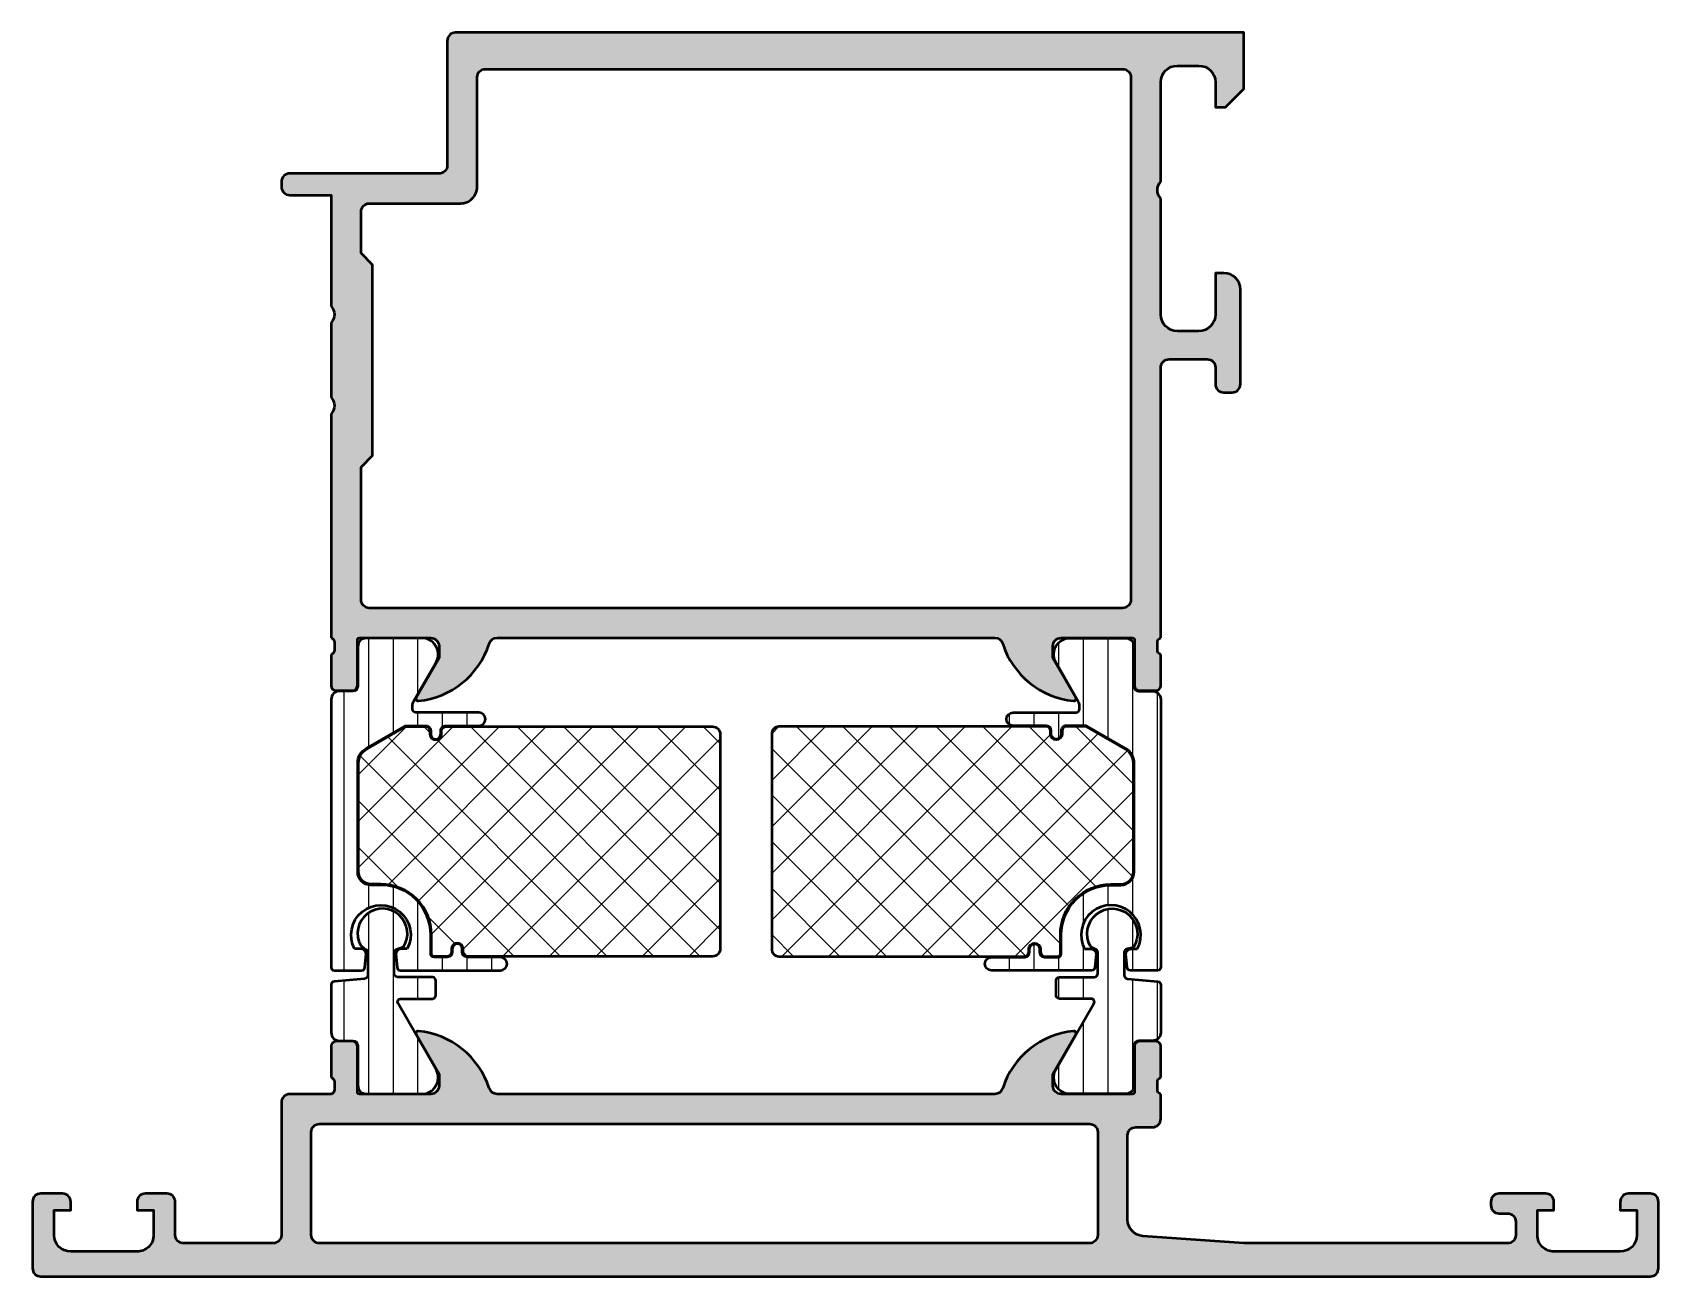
# Model space of a CAD drawing. Extents: x 5 to 103, y 0 to 75.
import ezdxf

# ---------------------------------------------------------------- set-up
doc = ezdxf.new("R2010")
doc.units = 0
for name, color, linetype, lineweight in [('0S-Alu contour', 7, 'Continuous', 50), ('0S-Alu hatch', 252, 'Continuous', 25), ('0S-Plastic contour', 254, 'Continuous', 50), ('0S-Plastic hatch', 253, 'Continuous', 25), ('0S-PT contour', 91, 'Continuous', 50), ('0S-PT hatch', 103, 'Continuous', 25)]:
    doc.layers.add(name, color=color, linetype=linetype, lineweight=lineweight)
pattern_1 = [(90, (0, 0), (-1.4859, 0), [])]
pattern_2 = [(135, (0, 0), (-1.403165018917055, -1.403165018917055), []), (225, (0, 0), (1.403165018917055, -1.403165018917055), [])]

# ---------------------------------------------------------------- blocks, each defined once
blk = doc.blocks.new('397890__DD9A9B1A_9D64_4CD7_BD4C_186F9831EF7A_')
at = {"layer": '0S-Alu hatch'}
h = blk.add_hatch(color=256, dxfattribs=at)
edge = h.paths.add_edge_path()
edge.add_line((30.00003946696579, 74.5), (30.0000394669658, 67.00000047683719))
edge.add_ellipse((29.50004565601754, 66.9999938109544), major_axis=(-0.4999938109926959, 0), ratio=1, start_angle=89.99929077813198, end_angle=180.0007638631271, ccw=False)
edge.add_line((29.50003946696579, 66.5), (20.5000394669658, 66.5))
edge.add_arc((20.50004186282304, 66.00000523351567), 0.4999947664900816, 90.0002745478897, 180.0005997229651)
edge.add_line((20.00004709636035, 66.00000000000027), (20.00004423528577, 65.69999523167999))
edge.add_arc((20.5000411286272, 65.69999689334142), 0.4999968933441864, 180.0001904125791, 269.9998095864464)
edge.add_line((20.5000394669658, 65.2), (23.00003946696579, 65.2))
edge.add_line((23.00003946696579, 65.2), (23.00003946696579, 58.5))
edge.add_ellipse((22.47506367463334, 57.99999999999999), major_axis=(-0.7249824705019323, 0), ratio=1, start_angle=136.395861616386, end_angle=223.6041383836143, ccw=False)
edge.add_line((23.00003946696579, 57.5), (23.00003946696579, 53))
edge.add_ellipse((22.47506367463334, 52.5), major_axis=(-0.7249824705019299, 0), ratio=1, start_angle=136.3958616163863, end_angle=223.6041383836137, ccw=False)
edge.add_line((23.00003946696579, 52), (23.00003946696577, 38.49999999999998))
edge.add_ellipse((22.92120302042274, 38.23247940800688), major_axis=(-0.27889505632741, 0), ratio=1, start_angle=178.8354106258969, end_angle=253.5801235805094, ccw=False)
edge.add_line((23.20004046696577, 38.22681100000848), (23.20004046696579, 37.77321700000849))
edge.add_ellipse((22.92117237132262, 37.76755634053145), major_axis=(-0.2789255417371502, 0), ratio=1, start_angle=106.4245945553553, end_angle=181.1628700728834, ccw=False)
edge.add_line((23.00003946696579, 37.50001300000851), (23.00003946696582, 35.62000199999999))
edge.add_arc((23.30003946696582, 35.620002), 0.3000000000000043, 180, 269.9999999999973)
edge.add_line((23.3000394669658, 35.320002), (24.28001378600858, 35.320002))
edge.add_arc((24.28001378600858, 35.62000199999999), 0.2999999999999971, 270, 360)
edge.add_line((24.58001378600858, 35.62000199999999), (24.58001378600858, 38.38))
edge.add_ellipse((24.70001378600857, 38.37999999999999), major_axis=(-0.1199999999999868, 0), ratio=1, start_angle=269.9999999999983, end_angle=360, ccw=False)
edge.add_line((24.70001378600857, 38.49999999999998), (29.00003946696577, 38.49999999999998))
edge.add_ellipse((29.00003946696579, 37.99999999999998), major_axis=(-0.5, 0), ratio=1, start_angle=180, end_angle=270.00000000000165, ccw=False)
edge.add_line((29.50003946696579, 37.99999999999998), (29.50003946696578, 37.3))
edge.add_line((29.50003946696578, 37.3), (28.11854400934344, 34.90717967697243))
edge.add_arc((28.23815925161411, 34.83811978464827), 0.1381197846483004, 149.9999999999966, 275.6225775507834)
edge.add_arc((27.76181622579198, 39.67660886184763), 4.99999999999985, 275.6225775507938, 342.2515836439302)
edge.add_ellipse((33.00003946696576, 37.99999999999985), major_axis=(-0.5000000000001207, 0), ratio=1, start_angle=269.99999999999676, end_angle=342.251583643929, ccw=False)
edge.add_line((33.00003946696579, 38.49999999999997), (63.00006041000772, 38.50000000000001))
edge.add_ellipse((63.00006041000774, 38.00001097498723), major_axis=(-0.4999890250127806, 0), ratio=1, start_angle=197.7484163560752, end_angle=270.00000000000324, ccw=False)
edge.add_arc((68.23827319855705, 39.67661649124207), 4.999999999999709, 197.7484163560697, 264.3774224492061)
edge.add_arc((67.76193017273496, 34.83812741404284), 0.1381197846482887, 264.377422449204, 389.9999999999906)
edge.add_line((67.88154541500563, 34.90718730636697), (66.50004995738327, 37.30000762939454))
edge.add_line((66.50004995738327, 37.30000762939454), (66.50004995738327, 38.00000762939452))
edge.add_ellipse((67.00004995738325, 38.00000762939454), major_axis=(-0.4999999999999858, 0), ratio=1, start_angle=270, end_angle=360, ccw=False)
edge.add_line((67.00004995738325, 38.50000762939454), (71.30007563834047, 38.50000762939453))
edge.add_ellipse((71.30007563834047, 38.38000762939453), major_axis=(-0.1199999999999974, 0), ratio=1, start_angle=180, end_angle=270, ccw=False)
edge.add_line((71.42007563834048, 38.38000762939454), (71.42007563834048, 35.62000962939451))
edge.add_arc((71.72007563834049, 35.62000962939452), 0.3000000000000043, 180, 270)
edge.add_line((71.72007563834049, 35.32000962939452), (72.70004995738327, 35.32000962939451))
edge.add_arc((72.70004995738327, 35.62000962939452), 0.3000000000000016, 270, 360)
edge.add_line((73.00004995738325, 35.62000962939452), (73.00004995738325, 37.50002062940304))
edge.add_ellipse((73.0789170530264, 37.76756396992596), major_axis=(-0.2789255417371206, 0), ratio=1, start_angle=-1.1628700728908825, end_angle=73.57540544465093, ccw=False)
edge.add_line((72.80004895738325, 37.77322462940304), (72.80004895738325, 38.22681862940303))
edge.add_ellipse((73.0788864039263, 38.23248703740141), major_axis=(-0.2788950563274237, 0), ratio=1, start_angle=-73.5801235805115, end_angle=1.1645893740987958, ccw=False)
edge.add_line((73.00004995738328, 38.50000762939453), (73.00003946696579, 54.79999542236328))
edge.add_ellipse((73.50003582722171, 54.79999906210736), major_axis=(-0.4999963602691685, 0), ratio=1, start_angle=-90.00041708698473, end_angle=0.0004170874324813667, ccw=False)
edge.add_line((73.50003946696577, 55.29999542236328), (75.8000425187236, 55.29999542236328))
edge.add_ellipse((75.80004487809747, 54.79999778173715), major_axis=(-0.4999976406316935, 0), ratio=1, start_angle=179.9997296353498, end_angle=270.0002703656054, ccw=False)
edge.add_line((76.3000425187236, 54.79999542237162), (76.3000425187236, 53.79999542236328))
edge.add_arc((76.80004334383187, 53.79999624747154), 0.5000008251089505, 180.0000945494084, 269.9999054497143)
edge.add_line((76.80004251872361, 53.29999542236326), (77.3000425187236, 53.29999542236328))
edge.add_arc((77.30002925132099, 53.80000868976589), 0.5000132675786289, 270.001520292008, 359.9984797079203)
edge.add_line((77.8000425187236, 53.79999542236266), (77.8000425187236, 59.50000095367431))
edge.add_arc((76.80001973873506, 59.49997721998927), 1.000022780270183, 0.0013598086930375, 89.99869483253039)
edge.add_line((76.80004251872361, 60.5), (76.3000425187236, 60.5))
edge.add_line((76.3000425187236, 60.5), (76.3000425187236, 58))
edge.add_ellipse((75.3000333123044, 58.0000092064192), major_axis=(-1.000009206461586, 0), ratio=1, start_angle=90.00052748410798, end_angle=179.9994725157291, ccw=False)
edge.add_line((75.30004251872359, 57), (74.0000394669658, 57.00000000000001))
edge.add_ellipse((74.0000484263774, 58.00000895941163), major_axis=(-1.000008959451765, 0), ratio=1, start_angle=0.0005133324254984473, end_angle=89.99948666812679, ccw=False)
edge.add_line((73.00003946696579, 57.99999999999039), (73.00004709636032, 65.00000000256114))
edge.add_ellipse((73.52502288734821, 65.50000000128057), major_axis=(-0.7249824686451376, 0), ratio=1, start_angle=-43.6041383836145, end_angle=43.604138383614725, ccw=False)
edge.add_line((73.00004709636032, 66), (73.00004709636032, 72))
edge.add_ellipse((74.00005589523467, 71.999991201218), major_axis=(-1.000008798913056, 0), ratio=1, start_angle=270.00092760193127, end_angle=359.9994958706997, ccw=False)
edge.add_line((74.00003970538437, 73), (75.3000425187236, 73))
edge.add_ellipse((75.30001517778234, 71.99997265905873), major_axis=(-1.000027341315026, 0), ratio=1, start_angle=180.001566477586, end_angle=269.9984335222873, ccw=False)
edge.add_line((76.30004251872361, 71.99999999999775), (76.3000425187236, 70.5))
edge.add_line((76.3000425187236, 70.5), (76.90004099284471, 70.5))
edge.add_line((76.90004099284471, 70.5), (78.00003946696579, 71.5999984741211))
edge.add_line((78.00003946696579, 71.5999984741211), (78.00003946696579, 75))
edge.add_line((78.00003946696579, 75), (30.5000394669658, 75))
edge.add_arc((30.50005654960228, 74.49998291736351), 0.5000170829282888, 90.00195745906807, 179.9980425411126)
edge = h.paths.add_edge_path()
edge.add_ellipse((32.3000582515165, 72.29998731896491), major_axis=(-0.500015732858568, 0), ratio=1, start_angle=270.00092855183533, end_angle=359.99907144785584, ccw=False)
edge.add_line((32.30005014811813, 72.80000305175781), (70.70004404460252, 72.8000030517578))
edge.add_ellipse((70.70002535622328, 72.29998436360553), major_axis=(-0.5000186885015161, 0), ratio=1, start_angle=180.0012671928083, end_angle=269.99785854952745, ccw=False)
edge.add_line((71.2000440446025, 72.29999542236328), (71.2000440446025, 40.80000305174961))
edge.add_ellipse((70.70004098476089, 40.80000611159942), major_axis=(-0.5000030598509799, 0), ratio=1, start_angle=90.00035062987729, end_angle=179.9996493691856, ccw=False)
edge.add_line((70.70004404460252, 40.3000030517578), (25.30004251872361, 40.30000305175779))
edge.add_ellipse((25.30005785135599, 40.80001838439019), major_axis=(-0.5000153328674835, 0), ratio=1, start_angle=0.0017569363092775347, end_angle=89.9982430636299, ccw=False)
edge.add_line((24.80004251872359, 40.8000030517578), (24.80004251872359, 48.80000305175776))
edge.add_line((24.80004251872359, 48.80000305175776), (25.50003946696577, 49.49999999999996))
edge.add_line((25.50003946696577, 49.49999999999996), (25.50003946696575, 61.00000000000008))
edge.add_line((25.50003946696575, 61.00000000000008), (24.80004251872359, 61.69999694824227))
edge.add_line((24.80004251872359, 61.69999694824227), (24.8000425187236, 64.20000457763561))
edge.add_ellipse((25.30005801284082, 64.19998908351951), major_axis=(-0.5000154943572763, 0), ratio=1, start_angle=270.00177544002815, end_angle=359.9982245600996, ccw=False)
edge.add_line((25.30004251872361, 64.70000457763672), (30.80004251872362, 64.70000457763672))
edge.add_arc((30.80004830231097, 65.69999879404935), 0.999994216429356, 269.9996686229375, 360.0003313774784)
edge.add_line((31.8000425187236, 65.70000457763672), (31.8000425187236, 72.29999542236598))
at = {"layer": '0S-Alu contour', "color": 7}
for points in [[(30.00003946696579, 74.5), (30.0000394669658, 67.00000047683719)], [(76.30004251872361, 71.99999999999775), (76.3000425187236, 70.5), (76.90004099284471, 70.5), (78.00003946696579, 71.5999984741211), (78.00003946696579, 75), (30.5000394669658, 75)], [(32.30005014811813, 72.80000305175781), (70.70004404460252, 72.8000030517578)], [(74.00003970538437, 73), (75.3000425187236, 73)], [(31.8000425187236, 65.70000457763672), (31.8000425187236, 72.29999542236598)], [(71.2000440446025, 72.29999542236328), (71.2000440446025, 40.80000305174961)], [(73.00004709636032, 66), (73.00004709636032, 72)], [(20.00004709636035, 66.00000000000027), (20.00004423528577, 65.69999523167999)], [(29.50003946696579, 66.5), (20.5000394669658, 66.5)], [(20.5000394669658, 65.2), (23.00003946696579, 65.2), (23.00003946696579, 58.5)], [(25.30004251872361, 64.70000457763672), (30.80004251872362, 64.70000457763672)], [(73.00003946696579, 57.99999999999039), (73.00004709636032, 65.00000000256114)], [(24.80004251872359, 40.8000030517578), (24.80004251872359, 48.80000305175776), (25.50003946696577, 49.49999999999996), (25.50003946696575, 61.00000000000008), (24.80004251872359, 61.69999694824227), (24.8000425187236, 64.20000457763561)], [(76.80004251872361, 60.5), (76.3000425187236, 60.5), (76.3000425187236, 58)], [(77.8000425187236, 53.79999542236266), (77.8000425187236, 59.50000095367431)], [(23.00003946696579, 57.5), (23.00003946696579, 53)], [(75.30004251872359, 57), (74.0000394669658, 57.00000000000001)], [(73.50003946696577, 55.29999542236328), (75.8000425187236, 55.29999542236328)], [(73.00004995738328, 38.50000762939453), (73.00003946696579, 54.79999542236328)], [(76.3000425187236, 54.79999542237162), (76.3000425187236, 53.79999542236328)], [(76.80004251872361, 53.29999542236326), (77.3000425187236, 53.29999542236328)], [(23.00003946696579, 52), (23.00003946696577, 38.49999999999998)], [(70.70004404460252, 40.3000030517578), (25.30004251872361, 40.30000305175779)], [(23.20004046696577, 38.22681100000848), (23.20004046696579, 37.77321700000849)], [(24.58001378600858, 35.62000199999999), (24.58001378600858, 38.38)], [(24.70001378600857, 38.49999999999998), (29.00003946696577, 38.49999999999998)], [(33.00003946696579, 38.49999999999997), (63.00006041000772, 38.50000000000001)], [(67.00004995738325, 38.50000762939454), (71.30007563834047, 38.50000762939453)], [(71.42007563834048, 38.38000762939454), (71.42007563834048, 35.62000962939451)], [(72.80004895738325, 37.77322462940304), (72.80004895738325, 38.22681862940303)], [(23.00003946696579, 37.50001300000851), (23.00003946696582, 35.62000199999999)], [(29.50003946696579, 37.99999999999998), (29.50003946696578, 37.3), (28.11854400934344, 34.90717967697243)], [(67.88154541500563, 34.90718730636697), (66.50004995738327, 37.30000762939454), (66.50004995738327, 38.00000762939452)], [(73.00004995738325, 35.62000962939452), (73.00004995738325, 37.50002062940304)], [(23.3000394669658, 35.320002), (24.28001378600858, 35.320002)], [(71.72007563834049, 35.32000962939452), (72.70004995738327, 35.32000962939451)]]:
    blk.add_lwpolyline(points, dxfattribs=at)
for centre, radius, start, end in [((30.50005654960228, 74.49998291736351), 0.5000170829282888, 90.00195745906807, 179.9980425411126), ((20.5000411286272, 65.69999689334142), 0.4999968933441864, 180.0001904125791, 269.9998095864464), ((20.50004186282304, 66.00000523351567), 0.4999947664900816, 90.0002745478897, 180.0005997229651), ((30.80004830231097, 65.69999879404935), 0.999994216429356, 269.9996686229375, 0.0003313774784176), ((76.80001973873506, 59.49997721998927), 1.000022780270183, 0.0013598086930375, 89.99869483253039), ((76.80004334383187, 53.79999624747154), 0.5000008251089505, 180.0000945494084, 269.9999054497143), ((77.30002925132099, 53.80000868976589), 0.5000132675786289, 270.001520292008, 359.9984797079203), ((27.76181622579198, 39.67660886184763), 4.99999999999985, 275.6225775507938, 342.2515836439302), ((68.23827319855705, 39.67661649124207), 4.999999999999709, 197.7484163560697, 264.3774224492061), ((23.30003946696582, 35.620002), 0.3000000000000043, 180, 269.9999999999973), ((24.28001378600858, 35.62000199999999), 0.2999999999999971, 270, 0), ((71.72007563834049, 35.62000962939452), 0.3000000000000043, 180, 270), ((72.70004995738327, 35.62000962939452), 0.3000000000000016, 270, 0), ((28.23815925161411, 34.83811978464827), 0.1381197846483004, 149.9999999999966, 275.6225775507834), ((67.76193017273496, 34.83812741404284), 0.1381197846482887, 264.377422449204, 29.99999999999058)]:
    blk.add_arc(centre, radius, start, end, dxfattribs=at)
at = {"layer": '0S-Alu contour', "color": 7, "extrusion": (0, 0, -1)}
for centre, radius, start, end in [((-32.3000582515165, 72.29998731896491), 0.500015732858568, 0.0009285521441868, 89.99907144816466), ((-70.70002535622328, 72.29998436360553), 0.5000186885015161, 90.00214145047255, 179.9987328071917), ((-74.00005589523467, 71.999991201218), 1.000008798913056, 0.0005041293003058, 89.99907239806873), ((-75.30001517778234, 71.99997265905873), 1.000027341315026, 90.00156647771269, 179.998433522414), ((-29.50004565601754, 66.9999938109544), 0.4999938109926959, 179.9992361368729, 270.000709221868), ((-73.52502288734821, 65.50000000128057), 0.7249824686451376, 316.3958616163853, 43.60413838361465), ((-25.30005801284082, 64.19998908351951), 0.5000154943572763, 0.0017754399004152, 89.99822455997185), ((-22.47506367463334, 57.99999999999999), 0.7249824705019323, 136.3958616163857, 223.6041383836141), ((-74.0000484263774, 58.00000895941163), 1.000008959451765, 270.0005133318733, 359.9994866675745), ((-75.3000333123044, 58.0000092064192), 1.000009206461586, 180.000527484271, 269.999472515892), ((-73.50003582722171, 54.79999906210736), 0.4999963602691685, 359.9995829125675, 90.0004170869847), ((-75.80004487809747, 54.79999778173715), 0.4999976406316936, 89.99972963439458, 180.0002703646503), ((-22.47506367463334, 52.5), 0.7249824705019299, 136.3958616163863, 223.6041383836137), ((-25.30005785135599, 40.80001838439019), 0.5000153328674835, 270.0017569363701, 359.9982430636907), ((-70.70004098476089, 40.80000611159942), 0.5000030598509799, 180.0003506308145, 269.9996493701227), ((-22.92120302042274, 38.23247940800688), 0.27889505632741, 106.4198764194906, 181.1645893741031), ((-24.70001378600857, 38.37999999999999), 0.1199999999999868, 0, 90.0000000000017), ((-29.00003946696579, 37.99999999999998), 0.5, 89.99999999999837, 180), ((-33.00003946696576, 37.99999999999985), 0.5000000000001207, 17.74841635607099, 90.00000000000325), ((-63.00006041000774, 38.00001097498723), 0.4999890250127806, 89.99999999999675, 162.2515836439248), ((-67.00004995738325, 38.00000762939454), 0.4999999999999858, 0, 90), ((-71.30007563834047, 38.38000762939453), 0.1199999999999974, 90, 180), ((-73.0788864039263, 38.23248703740141), 0.2788950563274237, 358.8354106259012, 73.58012358051164), ((-22.92117237132262, 37.76755634053145), 0.2789255417371502, 178.8371299271166, 253.5754054446447), ((-73.0789170530264, 37.76756396992596), 0.2789255417371206, 286.4245945553491, 1.162870072890926)]:
    blk.add_arc(centre, radius, start, end, dxfattribs=at)
blk = doc.blocks.new('244459__CDEB7CD6_B8B3_4D92_BC69_35CA676FFC04___A6513AE4_5050_49FE_ABA1_F1D9F74D7C22_')
at = {"layer": '0S-Plastic hatch'}
h = blk.add_hatch(dxfattribs=at)
h.set_pattern_fill('ANSI31', color=256, scale=0.4680000000000001, angle=45, style=0)
h.set_pattern_definition(pattern_1)
edge = h.paths.add_edge_path()
edge.add_line((23.00000894938766, 34.79000300009986), (23.00000894938766, 18.65002250671387))
edge.add_line((23.00000894938766, 18.65002250671387), (23.02692545329391, 18.55010795593262))
edge.add_line((23.02692545329391, 18.55010795593262), (23.1000913468486, 18.47692680358887))
edge.add_line((23.1000913468486, 18.47692680358887), (23.20002115641891, 18.45001029968262))
edge.add_line((23.20002115641891, 18.45001029968262), (24.83002603923142, 18.45001029968262))
edge.add_line((24.83002603923142, 18.45001029968262), (24.92994059001266, 18.47692680358887))
edge.add_line((24.92994059001266, 18.47692680358887), (25.00310648356735, 18.55010795593262))
edge.add_line((25.00310648356735, 18.55010795593262), (25.0300229874736, 18.65002250671387))
edge.add_line((25.0300229874736, 18.65002250671387), (25.10001505290329, 19.45001029968262))
edge.add_line((25.10001505290329, 19.45001029968262), (25.06000650798141, 19.60015678405762))
edge.add_line((25.06000650798141, 19.60015678405762), (24.95014322673141, 19.71002006530762))
edge.add_line((24.95014322673141, 19.71002006530762), (24.78200663005173, 19.74999809265137))
edge.add_line((24.78200663005173, 19.74999809265137), (24.4134458390361, 19.74999809265137))
edge.add_ellipse((26.00000894938766, 20.59650078484448), major_axis=(-1.798262859266857, 0), ratio=1, start_angle=151.918075429822, end_angle=28.081924570178103, ccw=False)
edge.add_line((27.58657205973923, 19.74999809265137), (27.2180112687236, 19.74999809265137))
edge.add_line((27.2180112687236, 19.74999809265137), (27.04987467204392, 19.71002006530762))
edge.add_line((27.04987467204392, 19.71002006530762), (26.94001139079392, 19.60015678405762))
edge.add_line((26.94001139079392, 19.60015678405762), (26.9000181046611, 19.45001029968262))
edge.add_line((26.9000181046611, 19.45001029968262), (26.97001017009079, 18.65002250671387))
edge.add_line((26.97001017009079, 18.65002250671387), (26.99691141520798, 18.55010795593262))
edge.add_line((26.99691141520798, 18.55010795593262), (27.07007730876267, 18.47692680358887))
edge.add_line((27.07007730876267, 18.47692680358887), (27.17000711833298, 18.45001029968262))
edge.add_line((27.17000711833298, 18.45001029968262), (33.20000589762985, 18.45001029968262))
edge.add_arc((33.20000589762985, 18.85000419616699), 0.399993896484375, 270, 450)
edge.add_line((33.20000589762985, 19.24999809265137), (31.20000589762985, 19.24999809265137))
edge.add_line((31.20000589762985, 19.24999809265137), (31.05001200114548, 19.29015922546387))
edge.add_line((31.05001200114548, 19.29015922546387), (30.94019449626266, 19.39996147155761))
edge.add_line((30.94019449626266, 19.39996147155761), (30.90000284587204, 19.54998588562012))
edge.add_line((30.90000284587204, 19.54998588562012), (30.90000284587204, 19.74999809265137))
edge.add_arc((30.60000742350876, 19.74999809265137), 0.2999954223632812, 0, 180)
edge.add_line((30.30001200114547, 19.74999809265137), (30.30001200114547, 19.54998588562012))
edge.add_line((30.30001200114547, 19.54998588562012), (30.25982035075485, 19.39996147155762))
edge.add_line((30.25982035075485, 19.39996147155762), (30.15000284587204, 19.29015922546387))
edge.add_line((30.15000284587204, 19.29015922546387), (30.00000894938767, 19.24999809265137))
edge.add_line((30.00000894938767, 19.24999809265137), (29.20000589762985, 19.24999809265137))
edge.add_line((29.20000589762985, 19.24999809265137), (29.10001505290329, 19.27679252624512))
edge.add_line((29.10001505290329, 19.27679252624512), (29.02680338298142, 19.34997367858887))
edge.add_line((29.02680338298142, 19.34997367858887), (29.00000894938767, 19.45001029968262))
edge.add_line((29.00000894938767, 19.45001029968262), (29.00000894938767, 20.59997367858887))
edge.add_arc((26.00007621707931, 20.60004094628051), 2.999932733062533, 359.9987152527758, 450.0012847470834)
edge.add_line((26.00000894938766, 23.59997367858887), (25.40001047526657, 23.59997367858887))
edge.add_ellipse((25.3992043381651, 24.39917064067952), major_axis=(-0.7991973686593054, 0), ratio=1, start_angle=-0.061071694723978, end_angle=90.05779331022171, ccw=False)
edge.add_line((24.60000742350876, 24.40002250671391), (24.60002268229782, 30.96374320983886))
edge.add_ellipse((25.59995323664898, 30.96380713441113), major_axis=(-0.9999305563944769, 0), ratio=1, start_angle=-60.0103377062307, end_angle=0.003662862579403736, ccw=False)
edge.add_line((25.10014421011284, 31.82986259141395), (27.47377650673416, 33.20000000009987))
edge.add_line((27.47377650673416, 33.20000000009987), (28.70000894938765, 33.20000000009986))
edge.add_ellipse((28.70000894938767, 32.90000000009989), major_axis=(-0.2999999999999687, 0), ratio=1, start_angle=180, end_angle=270.00000000000273, ccw=False)
edge.add_line((29.00000894938763, 32.90000000009989), (29.00000894938761, 32.7000000001))
edge.add_arc((29.30000894938761, 32.70000000009998), 0.2999999999999971, 180, 360)
edge.add_line((29.6000089493876, 32.70000000009998), (29.6000089493876, 32.90000000009987))
edge.add_ellipse((29.90000894938759, 32.90000000009986), major_axis=(-0.29999999999999, 0), ratio=1, start_angle=269.9999999999959, end_angle=360, ccw=False)
edge.add_line((29.90000894938761, 33.20000000009985), (31.90000894938764, 33.20000000009986))
edge.add_arc((31.90000894938764, 33.60000000009987), 0.4000000000000057, 270, 450)
edge.add_line((31.90000894938764, 34.00000000009987), (28.10000894938762, 34.00000000009987))
edge.add_ellipse((28.1000089493876, 34.20000000009987), major_axis=(-0.1999999999999957, 0), ratio=1, start_angle=0, end_angle=90.00000000000313, ccw=False)
edge.add_line((27.90000894938761, 34.20000000009988), (27.90000894938761, 34.41474721315084))
edge.add_ellipse((28.40000894938765, 34.41474721315084), major_axis=(-0.5000000000000391, 0), ratio=1, start_angle=330.00004886373785, end_angle=360, ccw=False)
edge.add_line((27.96699603428728, 34.6647468438632), (29.28549044748712, 36.95954700009986))
edge.add_arc((28.44423779849578, 37.50018192537702), 0.9999960709244813, 327.2729839001592, 441.8183919481002)
edge.add_line((28.58654844748713, 38.49000000009987), (25.11000694938739, 38.49000010568574))
edge.add_arc((25.11000430976232, 37.99000412824711), 0.4999959774455975, 89.99969751881494, 180.0003024817733)
edge.add_line((24.61000833232369, 37.99000148861691), (24.61034028272071, 35.59000310568573))
edge.add_ellipse((24.3103402827207, 35.59000310568574), major_axis=(-0.3000000000000114, 0), ratio=1, start_angle=90, end_angle=180, ccw=False)
edge.add_line((24.3103402827207, 35.29000310568573), (23.50000888423786, 35.29000300009986))
edge.add_arc((23.50000894938766, 34.79000300009986), 0.5, 90.00000746561778, 180)
at = {"layer": '0S-Plastic contour', "color": 7}
for points in [[(28.58654844748713, 38.49000000009987), (25.11000694938739, 38.49000010568574)], [(24.61000833232369, 37.99000148861691), (24.61034028272071, 35.59000310568573)], [(27.96699603428728, 34.6647468438632), (29.28549044748712, 36.95954700009986)], [(24.3103402827207, 35.29000310568573), (23.50000888423786, 35.29000300009986)], [(23.00000894938766, 34.79000300009986), (23.00000894938766, 18.65002250671387), (23.02692545329391, 18.55010795593262), (23.1000913468486, 18.47692680358887), (23.20002115641891, 18.45001029968262), (24.83002603923142, 18.45001029968262), (24.92994059001266, 18.47692680358887), (25.00310648356735, 18.55010795593262), (25.0300229874736, 18.65002250671387), (25.10001505290329, 19.45001029968262), (25.06000650798141, 19.60015678405762), (24.95014322673141, 19.71002006530762), (24.78200663005173, 19.74999809265137), (24.4134458390361, 19.74999809265137)], [(27.90000894938761, 34.20000000009988), (27.90000894938761, 34.41474721315084)], [(31.90000894938764, 34.00000000009987), (28.10000894938762, 34.00000000009987)], [(25.10014421011284, 31.82986259141395), (27.47377650673416, 33.20000000009987), (28.70000894938765, 33.20000000009986)], [(29.00000894938763, 32.90000000009989), (29.00000894938761, 32.7000000001)], [(29.6000089493876, 32.70000000009998), (29.6000089493876, 32.90000000009987)], [(29.90000894938761, 33.20000000009985), (31.90000894938764, 33.20000000009986)], [(24.60000742350876, 24.40002250671391), (24.60002268229782, 30.96374320983886)], [(26.00000894938766, 23.59997367858887), (25.40001047526657, 23.59997367858887)], [(30.30001200114547, 19.74999809265137), (30.30001200114547, 19.54998588562012), (30.25982035075485, 19.39996147155762), (30.15000284587204, 19.29015922546387), (30.00000894938767, 19.24999809265137), (29.20000589762985, 19.24999809265137), (29.10001505290329, 19.27679252624512), (29.02680338298142, 19.34997367858887), (29.00000894938767, 19.45001029968262), (29.00000894938767, 20.59997367858887)], [(27.58657205973923, 19.74999809265137), (27.2180112687236, 19.74999809265137), (27.04987467204392, 19.71002006530762), (26.94001139079392, 19.60015678405762), (26.9000181046611, 19.45001029968262), (26.97001017009079, 18.65002250671387), (26.99691141520798, 18.55010795593262), (27.07007730876267, 18.47692680358887), (27.17000711833298, 18.45001029968262), (33.20000589762985, 18.45001029968262)], [(33.20000589762985, 19.24999809265137), (31.20000589762985, 19.24999809265137), (31.05001200114548, 19.29015922546387), (30.94019449626266, 19.39996147155761), (30.90000284587204, 19.54998588562012), (30.90000284587204, 19.74999809265137)]]:
    blk.add_lwpolyline(points, dxfattribs=at)
for centre, radius, start, end in [((25.11000430976232, 37.99000412824711), 0.4999959774455975, 89.99969751881494, 180.0003024817733), ((28.44423779849578, 37.50018192537702), 0.9999960709244813, 327.2729839001592, 81.81839194810021), ((23.50000894938766, 34.79000300009986), 0.5, 90.00000746561778, 180), ((31.90000894938764, 33.60000000009987), 0.4000000000000057, 270, 90), ((29.30000894938761, 32.70000000009998), 0.2999999999999971, 180, 0), ((26.00007621707931, 20.60004094628051), 2.999932733062533, 359.9987152527758, 90.00128474708345), ((30.60000742350876, 19.74999809265137), 0.2999954223632812, 0, 180), ((33.20000589762985, 18.85000419616699), 0.399993896484375, 270, 90)]:
    blk.add_arc(centre, radius, start, end, dxfattribs=at)
at = {"layer": '0S-Plastic contour', "color": 7, "extrusion": (0, 0, -1)}
for centre, radius, start, end in [((-24.3103402827207, 35.59000310568574), 0.3000000000000114, 180, 270), ((-28.40000894938765, 34.41474721315084), 0.5000000000000391, 0, 29.99995113626214), ((-28.1000089493876, 34.20000000009987), 0.1999999999999957, 269.9999999999969, 0), ((-28.70000894938767, 32.90000000009989), 0.2999999999999687, 89.99999999999729, 180), ((-29.90000894938759, 32.90000000009986), 0.29999999999999, 0, 90.00000000000406), ((-25.59995323664898, 30.96380713441113), 0.9999305563944769, 359.9963371374206, 60.01033770623069), ((-25.3992043381651, 24.39917064067952), 0.7991973686593054, 269.9422066897783, 0.0610716947241366), ((-26.00000894938766, 20.59650078484448), 1.798262859266857, 331.9180754298219, 208.0819245701781)]:
    blk.add_arc(centre, radius, start, end, dxfattribs=at)
blk = doc.blocks.new('244459__477BD843_3A7D_4046_94FA_FB8158EECDA6___AC9E60C0_2D5C_445B_9C2E_F5D7E3BCE653_')
at = {"layer": '0S-Plastic hatch'}
h = blk.add_hatch(dxfattribs=at)
h.set_pattern_fill('ANSI31', color=256, scale=0.4680000000000001, angle=45, style=0)
h.set_pattern_definition(pattern_1)
edge = h.paths.add_edge_path()
edge.add_arc((23.50000894938766, 14.709997), 0.5, 180, 270)
edge.add_line((23.50000894938766, 14.209997), (24.310340282721, 14.209997))
edge.add_ellipse((24.310340282721, 13.909997), major_axis=(-0.2999999999999971, 0), ratio=1, start_angle=180, end_angle=270, ccw=False)
edge.add_line((24.610340282721, 13.909997), (24.61000833232397, 11.50999861706369))
edge.add_arc((25.1100043097626, 11.50999597743862), 0.4999959774455851, 179.9996975182267, 270.0003024811851)
edge.add_line((25.11000694938767, 11.01), (28.58654844748713, 11.01))
edge.add_arc((28.44423779849578, 11.99981807472285), 0.9999960709244838, 278.1816080518999, 392.7270160998402)
edge.add_line((29.28549044748713, 12.540453), (27.02831273808157, 16.45000001028018))
edge.add_ellipse((27.20151782477372, 16.55), major_axis=(-0.1999999999999995, 0), ratio=1, start_angle=-90, end_angle=29.999996599345025, ccw=False)
edge.add_line((27.20151782477372, 16.75), (29.09999979411423, 16.75))
edge.add_line((29.09999979411423, 16.75), (29.19992197429001, 16.77691650390625))
edge.add_line((29.19992197429001, 16.77691650390625), (29.2730878678447, 16.85009765625))
edge.add_line((29.2730878678447, 16.85009765625), (29.30000437175094, 16.95001220703125))
edge.add_line((29.30000437175094, 16.95001220703125), (29.30000437175094, 17.85000610351562))
edge.add_line((29.30000437175094, 17.85000610351562), (29.27309549723922, 17.94992065429687))
edge.add_line((29.27309549723922, 17.94992065429687), (29.19992197429001, 18.02310180664062))
edge.add_line((29.19992197429001, 18.02310180664062), (29.09999979411423, 18.05001831054687))
edge.add_line((29.09999979411423, 18.05001831054687), (27.00000131999313, 18.05001831054687))
edge.add_line((27.00000131999313, 18.05001831054687), (26.90008676921188, 18.07693481445312))
edge.add_line((26.90008676921188, 18.07693481445312), (26.82691324626266, 18.15008544921875))
edge.add_line((26.82691324626266, 18.15008544921875), (26.80000437175094, 18.25))
edge.add_line((26.80000437175094, 18.25), (26.80000437175094, 19.55002021789551))
edge.add_line((26.80000437175094, 19.55002021789551), (26.82691324626266, 19.64993476867675))
edge.add_line((26.82691324626266, 19.64993476867675), (26.90008676921188, 19.72311592102051))
edge.add_line((26.90008676921188, 19.72311592102051), (27.00000894938766, 19.75003242492675))
edge.add_line((27.00000894938766, 19.75003242492675), (27.35500467692673, 19.86673198929486))
edge.add_arc((26.09445081544884, 20.68128498953122), 1.50083064596938, 327.1299976168294, 568.8843089495118)
edge.add_line((24.78032823527644, 19.95631983715358), (25.00000131999313, 19.75003242492675))
edge.add_line((25.00000131999313, 19.75003242492675), (25.09992350016891, 19.72311592102051))
edge.add_line((25.09992350016891, 19.72311592102051), (25.17309702311813, 19.64993476867675))
edge.add_line((25.17309702311813, 19.64993476867675), (25.20000589762985, 19.55002021789551))
edge.add_line((25.20000589762985, 19.55002021789551), (25.20000589762985, 18.1500244140625))
edge.add_line((25.20000589762985, 18.1500244140625), (25.17309702311813, 18.05007934570312))
edge.add_line((25.17309702311813, 18.05007934570312), (25.09992350016891, 17.9769287109375))
edge.add_line((25.09992350016891, 17.9769287109375), (25.00000894938767, 17.95001220703125))
edge.add_line((25.00000894938767, 17.95001220703125), (23.20000589762985, 17.79251098632812))
edge.add_line((23.20000589762985, 17.79251098632812), (23.1000913468486, 17.76559448242187))
edge.add_line((23.1000913468486, 17.76559448242187), (23.02691782389938, 17.69241333007812))
edge.add_line((23.02691782389938, 17.69241333007812), (23.00000894938792, 17.59249877929687))
edge.add_line((23.00000894938792, 17.59249877929687), (23.00000894938766, 14.709997))
at = {"layer": '0S-Plastic contour', "color": 7}
for points in [[(24.78032823527644, 19.95631983715358), (25.00000131999313, 19.75003242492675), (25.09992350016891, 19.72311592102051), (25.17309702311813, 19.64993476867675), (25.20000589762985, 19.55002021789551), (25.20000589762985, 18.1500244140625), (25.17309702311813, 18.05007934570312), (25.09992350016891, 17.9769287109375), (25.00000894938767, 17.95001220703125), (23.20000589762985, 17.79251098632812), (23.1000913468486, 17.76559448242187), (23.02691782389938, 17.69241333007812), (23.00000894938792, 17.59249877929687), (23.00000894938766, 14.709997)], [(27.20151782477372, 16.75), (29.09999979411423, 16.75), (29.19992197429001, 16.77691650390625), (29.2730878678447, 16.85009765625), (29.30000437175094, 16.95001220703125), (29.30000437175094, 17.85000610351562), (29.27309549723922, 17.94992065429687), (29.19992197429001, 18.02310180664062), (29.09999979411423, 18.05001831054687), (27.00000131999313, 18.05001831054687), (26.90008676921188, 18.07693481445312), (26.82691324626266, 18.15008544921875), (26.80000437175094, 18.25), (26.80000437175094, 19.55002021789551), (26.82691324626266, 19.64993476867675), (26.90008676921188, 19.72311592102051), (27.00000894938766, 19.75003242492675), (27.35500467692673, 19.86673198929486)], [(29.28549044748713, 12.540453), (27.02831273808157, 16.45000001028018)], [(23.50000894938766, 14.209997), (24.310340282721, 14.209997)], [(24.610340282721, 13.909997), (24.61000833232397, 11.50999861706369)], [(25.11000694938767, 11.01), (28.58654844748713, 11.01)]]:
    blk.add_lwpolyline(points, dxfattribs=at)
for centre, radius, start, end in [((26.09445081544884, 20.68128498953122), 1.50083064596938, 327.1299976168294, 208.8843089495118), ((23.50000894938766, 14.709997), 0.5, 180, 270), ((28.44423779849578, 11.99981807472285), 0.9999960709244838, 278.1816080518999, 32.72701609984019), ((25.1100043097626, 11.50999597743862), 0.4999959774455851, 179.9996975182267, 270.0003024811851)]:
    blk.add_arc(centre, radius, start, end, dxfattribs=at)
at = {"layer": '0S-Plastic contour', "color": 7, "extrusion": (0, 0, -1)}
for centre, radius, start, end in [((-27.20151782477372, 16.55), 0.1999999999999995, 330.000003400655, 90), ((-24.310340282721, 13.909997), 0.2999999999999971, 90, 180)]:
    blk.add_arc(centre, radius, start, end, dxfattribs=at)
blk = doc.blocks.new('244459__17FCB72A_BB4A_4CC0_B588_506BCD69C21C___18AA79B9_F569_4585_86A0_D58D39467273_')
at = {"layer": '0S-Plastic hatch'}
h = blk.add_hatch(dxfattribs=at)
h.set_pattern_fill('ANSI31', color=256, scale=0.4680000000000001, angle=45, style=0)
h.set_pattern_definition(pattern_1)
edge = h.paths.add_edge_path()
edge.add_line((73.00003946696579, 34.79000300009986), (73.00003946696579, 18.65002250671387))
edge.add_line((73.00003946696579, 18.65002250671387), (72.97312296305952, 18.55010795593262))
edge.add_line((72.97312296305952, 18.55010795593262), (72.89995706950485, 18.47692680358887))
edge.add_line((72.89995706950485, 18.47692680358887), (72.80002725993454, 18.45001029968262))
edge.add_line((72.80002725993454, 18.45001029968262), (71.17002237712202, 18.45001029968262))
edge.add_line((71.17002237712202, 18.45001029968262), (71.07010782634079, 18.47692680358887))
edge.add_line((71.07010782634079, 18.47692680358887), (70.9969419327861, 18.55010795593262))
edge.add_line((70.9969419327861, 18.55010795593262), (70.97002542887985, 18.65002250671387))
edge.add_line((70.97002542887985, 18.65002250671387), (70.90003336345016, 19.45001029968262))
edge.add_line((70.90003336345016, 19.45001029968262), (70.94004190837202, 19.60015678405762))
edge.add_line((70.94004190837202, 19.60015678405762), (71.04990518962202, 19.71002006530762))
edge.add_line((71.04990518962202, 19.71002006530762), (71.21804178630173, 19.74999809265137))
edge.add_line((71.21804178630173, 19.74999809265137), (71.58660257731735, 19.74999809265137))
edge.add_arc((70.00003946696579, 20.59650078484448), 1.798262859266856, 331.9180754298219, 568.0819245701781)
edge.add_line((68.41347635661423, 19.74999809265137), (68.78203714762985, 19.74999809265137))
edge.add_line((68.78203714762985, 19.74999809265137), (68.95017374430952, 19.71002006530762))
edge.add_line((68.95017374430952, 19.71002006530762), (69.06003702555952, 19.60015678405762))
edge.add_line((69.06003702555952, 19.60015678405762), (69.10003031169235, 19.45001029968262))
edge.add_line((69.10003031169235, 19.45001029968262), (69.03003824626266, 18.65002250671387))
edge.add_line((69.03003824626266, 18.65002250671387), (69.00313700114548, 18.55010795593262))
edge.add_line((69.00313700114548, 18.55010795593262), (68.92997110759079, 18.47692680358887))
edge.add_line((68.92997110759079, 18.47692680358887), (68.83004129802048, 18.45001029968262))
edge.add_line((68.83004129802048, 18.45001029968262), (62.8000425187236, 18.45001029968262))
edge.add_ellipse((62.8000425187236, 18.85000419616699), major_axis=(-0.399993896484375, 0), ratio=1, start_angle=-90, end_angle=90, ccw=False)
edge.add_line((62.8000425187236, 19.24999809265137), (64.8000425187236, 19.24999809265137))
edge.add_line((64.8000425187236, 19.24999809265137), (64.95003641520798, 19.29015922546387))
edge.add_line((64.95003641520798, 19.29015922546387), (65.0598539200908, 19.39996147155762))
edge.add_line((65.0598539200908, 19.39996147155762), (65.10004557048141, 19.54998588562012))
edge.add_line((65.10004557048141, 19.54998588562012), (65.10004557048141, 19.74999809265137))
edge.add_ellipse((65.4000409928447, 19.74999809265137), major_axis=(-0.2999954223632812, 0), ratio=1, start_angle=180, end_angle=360, ccw=False)
edge.add_line((65.70003641520798, 19.74999809265137), (65.70003641520798, 19.54998588562012))
edge.add_line((65.70003641520798, 19.54998588562012), (65.7402280655986, 19.39996147155762))
edge.add_line((65.7402280655986, 19.39996147155762), (65.85004557048141, 19.29015922546387))
edge.add_line((65.85004557048141, 19.29015922546387), (66.00003946696577, 19.24999809265137))
edge.add_line((66.00003946696577, 19.24999809265137), (66.8000425187236, 19.24999809265137))
edge.add_line((66.8000425187236, 19.24999809265137), (66.90003336345016, 19.27679252624512))
edge.add_line((66.90003336345016, 19.27679252624512), (66.97324503337205, 19.34997367858887))
edge.add_line((66.97324503337205, 19.34997367858887), (67.00003946696579, 19.45001029968262))
edge.add_line((67.00003946696579, 19.45001029968262), (67.00003946696579, 20.59997367858887))
edge.add_ellipse((69.99997219927413, 20.60004094628053), major_axis=(-2.999932733062511, 0), ratio=1, start_angle=-90.00128474708379, end_angle=0.0012847472241901414, ccw=False)
edge.add_line((70.00003946696579, 23.59997367858887), (70.60003794108688, 23.59997367858887))
edge.add_arc((70.60084407818835, 24.39917064067953), 0.799197368659311, 269.9422066897786, 360.0610716947241)
edge.add_line((71.4000409928447, 24.40002250671391), (71.40002573405563, 30.96374320983886))
edge.add_arc((70.40009517970444, 30.96380713441112), 0.9999305563945116, 359.9963371374206, 420.0103377062286)
edge.add_line((70.89990420624062, 31.82986259141395), (68.52627190961928, 33.20000000009986))
edge.add_line((68.52627190961928, 33.20000000009986), (67.30003946696581, 33.20000000009986))
edge.add_arc((67.3000394669658, 32.90000000009989), 0.299999999999979, 89.99999999999729, 180)
edge.add_line((67.00003946696582, 32.90000000009989), (67.00003946696586, 32.7000000001))
edge.add_ellipse((66.70003946696585, 32.70000000009998), major_axis=(-0.3000000000000114, 0), ratio=1, start_angle=0, end_angle=180, ccw=False)
edge.add_line((66.40003946696585, 32.70000000009997), (66.40003946696586, 32.90000000009987))
edge.add_arc((66.10003946706374, 32.90000000009985), 0.2999999999021119, 0, 90)
edge.add_line((66.10003946706374, 33.20000000000197), (64.10003946696582, 33.20000000009986))
edge.add_ellipse((64.10003946696582, 33.60000000009987), major_axis=(-0.4000000000000057, 0), ratio=1, start_angle=-90, end_angle=90, ccw=False)
edge.add_line((64.10003946696582, 34.00000000009987), (67.90003946696584, 34.00000000009987))
edge.add_arc((67.90003946696584, 34.20000000009988), 0.2000000000000073, 270, 360)
edge.add_line((68.10003946696584, 34.20000000009988), (68.10003946696585, 34.41474721315084))
edge.add_arc((67.60003946696582, 34.41474721315084), 0.5000000000000268, 0, 29.99995113626347)
edge.add_line((68.03305238206617, 34.66474684386321), (66.71455796886633, 36.95954700009986))
edge.add_ellipse((67.55581061785767, 37.50018192537702), major_axis=(-0.9999960709244895, 0), ratio=1, start_angle=-81.81839194809942, end_angle=32.727016099840796, ccw=False)
edge.add_line((67.41349996886632, 38.49000000009988), (70.89004146696605, 38.49000010568574))
edge.add_ellipse((70.89004410659113, 37.99000412824713), major_axis=(-0.4999959774455833, 0), ratio=1, start_angle=179.9996975182268, end_angle=270.0003024811867, ccw=False)
edge.add_line((71.39004008402976, 37.99000148861692), (71.38970813363274, 35.59000310568573))
edge.add_arc((71.68970813363275, 35.59000310568573), 0.3000000000000099, 180, 270)
edge.add_line((71.68970813363275, 35.29000310568572), (72.5000395321156, 35.29000300009986))
edge.add_ellipse((72.50003946696579, 34.79000300009986), major_axis=(-0.5000000000000043, 0), ratio=1, start_angle=180, end_angle=269.99999253438057, ccw=False)
at = {"layer": '0S-Plastic contour', "color": 7}
for points in [[(67.41349996886632, 38.49000000009988), (70.89004146696605, 38.49000010568574)], [(71.39004008402976, 37.99000148861692), (71.38970813363274, 35.59000310568573)], [(68.03305238206617, 34.66474684386321), (66.71455796886633, 36.95954700009986)], [(71.68970813363275, 35.29000310568572), (72.5000395321156, 35.29000300009986)], [(68.10003946696584, 34.20000000009988), (68.10003946696585, 34.41474721315084)], [(73.00003946696579, 34.79000300009986), (73.00003946696579, 18.65002250671387), (72.97312296305952, 18.55010795593262), (72.89995706950485, 18.47692680358887), (72.80002725993454, 18.45001029968262), (71.17002237712202, 18.45001029968262), (71.07010782634079, 18.47692680358887), (70.9969419327861, 18.55010795593262), (70.97002542887985, 18.65002250671387), (70.90003336345016, 19.45001029968262), (70.94004190837202, 19.60015678405762), (71.04990518962202, 19.71002006530762), (71.21804178630173, 19.74999809265137), (71.58660257731735, 19.74999809265137)], [(64.10003946696582, 34.00000000009987), (67.90003946696584, 34.00000000009987)], [(66.10003946706374, 33.20000000000197), (64.10003946696582, 33.20000000009986)], [(66.40003946696585, 32.70000000009997), (66.40003946696586, 32.90000000009987)], [(67.00003946696582, 32.90000000009989), (67.00003946696586, 32.7000000001)], [(70.89990420624062, 31.82986259141395), (68.52627190961928, 33.20000000009986), (67.30003946696581, 33.20000000009986)], [(71.4000409928447, 24.40002250671391), (71.40002573405563, 30.96374320983886)], [(70.00003946696579, 23.59997367858887), (70.60003794108688, 23.59997367858887)], [(65.70003641520798, 19.74999809265137), (65.70003641520798, 19.54998588562012), (65.7402280655986, 19.39996147155762), (65.85004557048141, 19.29015922546387), (66.00003946696577, 19.24999809265137), (66.8000425187236, 19.24999809265137), (66.90003336345016, 19.27679252624512), (66.97324503337205, 19.34997367858887), (67.00003946696579, 19.45001029968262), (67.00003946696579, 20.59997367858887)], [(68.41347635661423, 19.74999809265137), (68.78203714762985, 19.74999809265137), (68.95017374430952, 19.71002006530762), (69.06003702555952, 19.60015678405762), (69.10003031169235, 19.45001029968262), (69.03003824626266, 18.65002250671387), (69.00313700114548, 18.55010795593262), (68.92997110759079, 18.47692680358887), (68.83004129802048, 18.45001029968262), (62.8000425187236, 18.45001029968262)], [(62.8000425187236, 19.24999809265137), (64.8000425187236, 19.24999809265137), (64.95003641520798, 19.29015922546387), (65.0598539200908, 19.39996147155762), (65.10004557048141, 19.54998588562012), (65.10004557048141, 19.74999809265137)]]:
    blk.add_lwpolyline(points, dxfattribs=at)
at = {"layer": '0S-Plastic contour', "color": 7, "extrusion": (0, 0, -1)}
for centre, radius, start, end in [((-67.55581061785767, 37.50018192537702), 0.9999960709244895, 327.2729839001593, 81.81839194809947), ((-70.89004410659113, 37.99000412824713), 0.4999959774455833, 89.9996975188133, 180.0003024817733), ((-72.50003946696579, 34.79000300009986), 0.5000000000000043, 90.00000746561942, 180), ((-64.10003946696582, 33.60000000009987), 0.4000000000000057, 270, 90), ((-66.70003946696585, 32.70000000009998), 0.3000000000000114, 180, 0), ((-69.99997219927413, 20.60004094628053), 2.999932733062511, 359.9987152527758, 90.00128474708372), ((-65.4000409928447, 19.74999809265137), 0.2999954223632812, 0, 180), ((-62.8000425187236, 18.85000419616699), 0.399993896484375, 270, 90)]:
    blk.add_arc(centre, radius, start, end, dxfattribs=at)
at = {"layer": '0S-Plastic contour', "color": 7}
for centre, radius, start, end in [((71.68970813363275, 35.59000310568573), 0.3000000000000099, 180, 270), ((67.60003946696582, 34.41474721315084), 0.5000000000000268, 0, 29.99995113626347), ((67.90003946696584, 34.20000000009988), 0.2000000000000073, 270, 0), ((66.10003946706374, 32.90000000009985), 0.2999999999021119, 0, 90), ((67.3000394669658, 32.90000000009989), 0.299999999999979, 89.99999999999729, 180), ((70.40009517970444, 30.96380713441112), 0.9999305563945116, 359.9963371374206, 60.01033770622863), ((70.60084407818835, 24.39917064067953), 0.799197368659311, 269.9422066897786, 0.0610716947241366), ((70.00003946696579, 20.59650078484448), 1.798262859266856, 331.9180754298219, 208.0819245701781)]:
    blk.add_arc(centre, radius, start, end, dxfattribs=at)
blk = doc.blocks.new('244459__7AB3FBF5_18AF_410E_B1E3_6D28BF5FD667___C7CA013C_6214_41CA_9C08_D175CDE06216_')
at = {"layer": '0S-Plastic hatch'}
h = blk.add_hatch(dxfattribs=at)
h.set_pattern_fill('ANSI31', color=256, scale=0.4680000000000001, angle=45, style=0)
h.set_pattern_definition(pattern_1)
edge = h.paths.add_edge_path()
edge.add_line((73.00003946696553, 17.59249877929687), (73.00003946696579, 14.709997))
edge.add_ellipse((72.50003946696579, 14.70999699999999), major_axis=(-0.5, 0), ratio=1, start_angle=90, end_angle=180, ccw=False)
edge.add_line((72.50003946696579, 14.209997), (71.68970813363245, 14.209997))
edge.add_arc((71.68970813363245, 13.909997), 0.3000000000000014, 90, 180)
edge.add_line((71.38970813363245, 13.909997), (71.39004008402948, 11.50999861706369))
edge.add_ellipse((70.89004410659085, 11.50999597743862), major_axis=(-0.4999959774455975, 0), ratio=1, start_angle=89.99969751881491, end_angle=180.0003024817733, ccw=False)
edge.add_line((70.89004146696578, 11.01), (67.41349996886632, 11.01))
edge.add_ellipse((67.55581061785767, 11.99981807472284), major_axis=(-0.9999960709244688, 0), ratio=1, start_angle=-32.727016099840625, end_angle=81.8183919481001, ccw=False)
edge.add_line((66.71455796886633, 12.54045299999999), (68.97173567827188, 16.45000001028018))
edge.add_arc((68.79853059157973, 16.55), 0.2000000000000006, 330.000003400655, 450)
edge.add_line((68.79853059157973, 16.75), (66.90004862223924, 16.75))
edge.add_line((66.90004862223924, 16.75), (66.80012644206344, 16.77691650390625))
edge.add_line((66.80012644206344, 16.77691650390625), (66.72696054850876, 16.85009765625))
edge.add_line((66.72696054850876, 16.85009765625), (66.7000440446025, 16.95001220703125))
edge.add_line((66.7000440446025, 16.95001220703125), (66.70004404460252, 17.85000610351562))
edge.add_line((66.70004404460252, 17.85000610351562), (66.72695291911423, 17.94992065429687))
edge.add_line((66.72695291911423, 17.94992065429687), (66.80012644206344, 18.02310180664062))
edge.add_line((66.80012644206344, 18.02310180664062), (66.90004862223923, 18.05001831054687))
edge.add_line((66.90004862223923, 18.05001831054687), (69.00004709636032, 18.05001831054687))
edge.add_line((69.00004709636032, 18.05001831054687), (69.09996164714157, 18.07693481445312))
edge.add_line((69.09996164714157, 18.07693481445312), (69.17313517009079, 18.15008544921875))
edge.add_line((69.17313517009079, 18.15008544921875), (69.2000440446025, 18.25))
edge.add_line((69.2000440446025, 18.25), (69.20004404460252, 19.55002021789551))
edge.add_line((69.20004404460252, 19.55002021789551), (69.17313517009079, 19.64993476867675))
edge.add_line((69.17313517009079, 19.64993476867675), (69.09996164714158, 19.72311592102051))
edge.add_line((69.09996164714158, 19.72311592102051), (69.0000394669658, 19.75003242492675))
edge.add_line((69.0000394669658, 19.75003242492675), (68.76501582826717, 19.9038542200804))
edge.add_ellipse((70.07907292932887, 20.66129804159035), major_axis=(-1.516729114771097, 0), ratio=1, start_angle=147.2738570167697, end_angle=29.959845777162002, ccw=False)
edge.add_line((71.35504282389938, 19.84131753222191), (71.0000470963603, 19.75003242492675))
edge.add_line((71.0000470963603, 19.75003242492675), (70.90012491618455, 19.72311592102051))
edge.add_line((70.90012491618455, 19.72311592102051), (70.82695139323532, 19.64993476867675))
edge.add_line((70.82695139323532, 19.64993476867675), (70.8000425187236, 19.55002021789551))
edge.add_line((70.8000425187236, 19.55002021789551), (70.8000425187236, 18.1500244140625))
edge.add_line((70.8000425187236, 18.1500244140625), (70.82695139323532, 18.05007934570312))
edge.add_line((70.82695139323532, 18.05007934570312), (70.90012491618454, 17.9769287109375))
edge.add_line((70.90012491618454, 17.9769287109375), (71.00003946696577, 17.95001220703125))
edge.add_line((71.00003946696577, 17.95001220703125), (72.8000425187236, 17.79251098632812))
edge.add_line((72.8000425187236, 17.79251098632812), (72.89995706950485, 17.76559448242187))
edge.add_line((72.89995706950485, 17.76559448242187), (72.97313059245407, 17.69241333007812))
edge.add_line((72.97313059245407, 17.69241333007812), (73.00003946696553, 17.59249877929687))
at = {"layer": '0S-Plastic contour', "color": 7}
for points in [[(68.79853059157973, 16.75), (66.90004862223924, 16.75), (66.80012644206344, 16.77691650390625), (66.72696054850876, 16.85009765625), (66.7000440446025, 16.95001220703125), (66.70004404460252, 17.85000610351562), (66.72695291911423, 17.94992065429687), (66.80012644206344, 18.02310180664062), (66.90004862223923, 18.05001831054687), (69.00004709636032, 18.05001831054687), (69.09996164714157, 18.07693481445312), (69.17313517009079, 18.15008544921875), (69.2000440446025, 18.25), (69.20004404460252, 19.55002021789551), (69.17313517009079, 19.64993476867675), (69.09996164714158, 19.72311592102051), (69.0000394669658, 19.75003242492675), (68.76501582826717, 19.9038542200804)], [(71.35504282389938, 19.84131753222191), (71.0000470963603, 19.75003242492675), (70.90012491618455, 19.72311592102051), (70.82695139323532, 19.64993476867675), (70.8000425187236, 19.55002021789551), (70.8000425187236, 18.1500244140625), (70.82695139323532, 18.05007934570312), (70.90012491618454, 17.9769287109375), (71.00003946696577, 17.95001220703125), (72.8000425187236, 17.79251098632812), (72.89995706950485, 17.76559448242187), (72.97313059245407, 17.69241333007812), (73.00003946696553, 17.59249877929687)], [(73.00003946696553, 17.59249877929687), (73.00003946696579, 14.709997)], [(66.71455796886633, 12.54045299999999), (68.97173567827188, 16.45000001028018)], [(71.38970813363245, 13.909997), (71.39004008402948, 11.50999861706369)], [(72.50003946696579, 14.209997), (71.68970813363245, 14.209997)], [(70.89004146696578, 11.01), (67.41349996886632, 11.01)]]:
    blk.add_lwpolyline(points, dxfattribs=at)
at = {"layer": '0S-Plastic contour', "color": 7, "extrusion": (0, 0, -1)}
for centre, radius, start, end in [((-70.07907292932887, 20.66129804159035), 1.516729114771097, 330.040154222838, 212.7261429832305), ((-72.50003946696579, 14.70999699999999), 0.5, 180, 270), ((-67.55581061785767, 11.99981807472284), 0.9999960709244688, 278.1816080518999, 32.72701609984063), ((-70.89004410659085, 11.50999597743862), 0.4999959774455975, 179.9996975182267, 270.0003024811851)]:
    blk.add_arc(centre, radius, start, end, dxfattribs=at)
at = {"layer": '0S-Plastic contour', "color": 7}
for centre, radius, start, end in [((68.79853059157973, 16.55), 0.2000000000000006, 330.000003400655, 90), ((71.68970813363245, 13.909997), 0.3000000000000014, 90, 180)]:
    blk.add_arc(centre, radius, start, end, dxfattribs=at)
blk = doc.blocks.new('395730__DF18BB20_FA9A_4E1E_B691_F5CDF7122005_')
at = {"layer": '0S-PT hatch'}
h = blk.add_hatch(dxfattribs=at)
h.set_pattern_fill('ANSI37', color=256, scale=0.625, angle=90, style=0)
h.set_pattern_definition(pattern_2)
edge = h.paths.add_edge_path()
edge.add_arc((50.00064060426551, 32.70000000000195), 0.4500000000000171, 90, 180)
edge.add_line((49.5506406042655, 32.70000000000195), (49.5506406042655, 19.75024507800029))
edge.add_arc((50.00064060426539, 19.75024507800017), 0.4499999999998895, 180, 269.9990437979573)
edge.add_line((50.00063309427211, 19.30024507806295), (64.79346498853153, 19.29999820242987))
edge.add_line((64.79346498853153, 19.29999820242987), (64.92415979913248, 19.33499197063961))
edge.add_line((64.92415979913248, 19.33499197063961), (65.0150247715676, 19.42584431767908))
edge.add_line((65.0150247715676, 19.42584431767908), (65.05004557048142, 19.5565673605495))
edge.add_line((65.05004557048142, 19.5565673605495), (65.05004557048142, 19.74999809265137))
edge.add_ellipse((65.4000409928447, 19.74999809265137), major_axis=(-0.3499954223632784, 0), ratio=1, start_angle=180, end_angle=360, ccw=False)
edge.add_line((65.75003641520797, 19.74999809265137), (65.75003641520797, 19.55656736054949))
edge.add_line((65.75003641520797, 19.55656736054949), (65.78505721412179, 19.4258443176791))
edge.add_line((65.78505721412179, 19.4258443176791), (65.87592218655692, 19.3349919706396))
edge.add_line((65.87592218655692, 19.3349919706396), (66.00661740715887, 19.29999809265137))
edge.add_line((66.00661740715887, 19.29999809265137), (66.79345942692362, 19.29999809265137))
edge.add_line((66.79345942692362, 19.29999809265137), (66.87415650633449, 19.32162239777047))
edge.add_line((66.87415650633449, 19.32162239777047), (66.92841588513258, 19.37585915907012))
edge.add_line((66.92841588513258, 19.37585915907012), (66.95003946696147, 19.45659048166136))
edge.add_line((66.95003946696147, 19.45659048166136), (66.95003946621162, 20.60004094628051))
edge.add_ellipse((69.99997219930559, 20.60004094624908), major_axis=(-3.049932733093967, 0), ratio=1, start_angle=269.99999999941025, end_angle=360, ccw=False)
edge.add_line((69.99997219933698, 23.64997367934304), (70.6000635654649, 23.64997367858884))
edge.add_arc((70.60084407818835, 24.39917064067952), 0.7491973686593024, 269.9403093298638, 360.0630723143877)
edge.add_line((71.35004099290762, 24.39999537162537), (71.35002573609638, 30.96380934273025))
edge.add_arc((70.40009119661414, 30.96380483453187), 0.9499345394929504, 0.0002719131678684, 60.0104764265061)
edge.add_line((70.87490803521273, 31.78655911079236), (68.5128768193084, 33.15000000009987))
edge.add_line((68.5128768193084, 33.15000000009987), (67.3000394669658, 33.15000000009987))
edge.add_arc((67.3000394669658, 32.90000000009989), 0.2499999999999787, 90, 180)
edge.add_line((67.05003946696581, 32.90000000009989), (67.05003946696584, 32.70000000010001))
edge.add_ellipse((66.70003946696585, 32.70000000009999), major_axis=(-0.3499999999999943, 0), ratio=1, start_angle=0, end_angle=180, ccw=False)
edge.add_line((66.35003946696585, 32.70000000009999), (66.35003946696587, 32.90000000009985))
edge.add_arc((66.10003946696585, 32.90000000009985), 0.25, 0, 90)
edge.add_line((66.10003946696585, 33.15000000009985), (50.00064060426551, 33.15000000000197))
at = {"layer": '0S-PT contour', "color": 7}
for points in [[(49.5506406042655, 32.70000000000195), (49.5506406042655, 19.75024507800029)], [(66.10003946696585, 33.15000000009985), (50.00064060426551, 33.15000000000197)], [(66.35003946696585, 32.70000000009999), (66.35003946696587, 32.90000000009985)], [(67.05003946696581, 32.90000000009989), (67.05003946696584, 32.70000000010001)], [(70.87490803521273, 31.78655911079236), (68.5128768193084, 33.15000000009987), (67.3000394669658, 33.15000000009987)], [(71.35004099290762, 24.39999537162537), (71.35002573609638, 30.96380934273025)], [(69.99997219933698, 23.64997367934304), (70.6000635654649, 23.64997367858884)], [(65.75003641520797, 19.74999809265137), (65.75003641520797, 19.55656736054949), (65.78505721412179, 19.4258443176791), (65.87592218655692, 19.3349919706396), (66.00661740715887, 19.29999809265137), (66.79345942692362, 19.29999809265137), (66.87415650633449, 19.32162239777047), (66.92841588513258, 19.37585915907012), (66.95003946696147, 19.45659048166136), (66.95003946621162, 20.60004094628051)], [(50.00063309427211, 19.30024507806295), (64.79346498853153, 19.29999820242987), (64.92415979913248, 19.33499197063961), (65.0150247715676, 19.42584431767908), (65.05004557048142, 19.5565673605495), (65.05004557048142, 19.74999809265137)]]:
    blk.add_lwpolyline(points, dxfattribs=at)
for centre, radius, start, end in [((50.00064060426551, 32.70000000000195), 0.4500000000000171, 90, 180), ((66.10003946696585, 32.90000000009985), 0.25, 0, 90), ((67.3000394669658, 32.90000000009989), 0.2499999999999787, 90, 180), ((70.40009119661414, 30.96380483453187), 0.9499345394929504, 0.0002719131678684, 60.0104764265061), ((70.60084407818835, 24.39917064067952), 0.7491973686593024, 269.9403093298638, 0.0630723143876975), ((50.00064060426539, 19.75024507800017), 0.4499999999998895, 180, 269.9990437979573)]:
    blk.add_arc(centre, radius, start, end, dxfattribs=at)
at = {"layer": '0S-PT contour', "color": 7, "extrusion": (0, 0, -1)}
for centre, radius, start, end in [((-66.70003946696585, 32.70000000009999), 0.3499999999999943, 180, 0), ((-69.99997219930559, 20.60004094624908), 3.049932733093967, 0, 90.00000000058974), ((-65.4000409928447, 19.74999809265137), 0.3499954223632784, 0, 180)]:
    blk.add_arc(centre, radius, start, end, dxfattribs=at)
blk = doc.blocks.new('395730__BC850061_9FF5_4B43_9F6A_B8DD65053362_')
at = {"layer": '0S-PT hatch'}
h = blk.add_hatch(dxfattribs=at)
h.set_pattern_fill('ANSI37', color=256, scale=0.625, angle=90, style=0)
h.set_pattern_definition(pattern_2)
edge = h.paths.add_edge_path()
edge.add_ellipse((45.99940781208795, 32.70000000000197), major_axis=(-0.4500000000000029, 0), ratio=1, start_angle=180, end_angle=270.0000000000018, ccw=False)
edge.add_line((46.44940781208795, 32.70000000000196), (46.44940781208796, 19.75024507800028))
edge.add_ellipse((45.99940739486262, 19.75024549521865), major_axis=(-0.4500004172255333, 0), ratio=1, start_angle=89.99994687815791, end_angle=179.9999468735963, ccw=False)
edge.add_line((45.99940697764426, 19.30024507799331), (31.20658342782181, 19.2999982024299))
edge.add_line((31.20658342782181, 19.2999982024299), (31.07588861722098, 19.3349919706396))
edge.add_line((31.07588861722098, 19.3349919706396), (30.98502364478584, 19.4258443176791))
edge.add_line((30.98502364478584, 19.4258443176791), (30.95000284587204, 19.55656736054947))
edge.add_line((30.95000284587204, 19.55656736054947), (30.95000284587204, 19.74999809265137))
edge.add_arc((30.60000742350876, 19.74999809265137), 0.3499954223632784, 0, 180)
edge.add_line((30.25001200114548, 19.74999809265137), (30.25001200114548, 19.55656736054947))
edge.add_line((30.25001200114548, 19.55656736054947), (30.21499120223167, 19.4258443176791))
edge.add_line((30.21499120223167, 19.4258443176791), (30.12412622979653, 19.3349919706396))
edge.add_line((30.12412622979653, 19.3349919706396), (29.99343100919457, 19.29999809265137))
edge.add_line((29.99343100919457, 19.29999809265137), (29.20658898942983, 19.29999809265137))
edge.add_line((29.20658898942983, 19.29999809265137), (29.12589191001899, 19.32162239777046))
edge.add_line((29.12589191001899, 19.32162239777046), (29.07163253122087, 19.37585915907012))
edge.add_line((29.07163253122087, 19.37585915907012), (29.05000894938766, 19.4565904816775))
edge.add_line((29.05000894938766, 19.4565904816775), (29.0500089493751, 20.59997255743553))
edge.add_arc((26.00007677764968, 20.60004150683832), 3.049932172504773, 359.9987047223895, 450.0012742162533)
edge.add_line((26.00000894938766, 23.64997367858887), (25.39998485092421, 23.64997367858887))
edge.add_ellipse((25.39920433816511, 24.39917064067953), major_axis=(-0.7491973686593119, 0), ratio=1, start_angle=-0.06307231434720961, end_angle=90.05969067286293, ccw=False)
edge.add_line((24.65000742344582, 24.39999537162484), (24.65002268219564, 30.96374640628945))
edge.add_ellipse((25.59995323664902, 30.9638071344111), major_axis=(-0.9499305563945256, 0), ratio=1, start_angle=-60.01033770622928, end_angle=0.003662862579403736, ccw=False)
edge.add_line((25.12513639698722, 31.78655681125431), (27.48717159704507, 33.15000000009987))
edge.add_line((27.48717159704507, 33.15000000009987), (28.70000894938765, 33.15000000009987))
edge.add_ellipse((28.70000894938765, 32.90000000009989), major_axis=(-0.2499999999999858, 0), ratio=1, start_angle=180, end_angle=269.9999999999992, ccw=False)
edge.add_line((28.95000894938764, 32.90000000009989), (28.95000894938761, 32.7000000001))
edge.add_arc((29.30000894938761, 32.70000000009997), 0.3499999999999943, 180, 360)
edge.add_line((29.6500089493876, 32.70000000009997), (29.6500089493876, 32.90000000009987))
edge.add_ellipse((29.9000089492897, 32.90000000009988), major_axis=(-0.2499999999020979, 0), ratio=1, start_angle=269.9999999999959, end_angle=360, ccw=False)
edge.add_line((29.90000894928972, 33.15000000000197), (45.99940781208793, 33.15000000000198))
at = {"layer": '0S-PT contour', "color": 7}
for points in [[(25.12513639698722, 31.78655681125431), (27.48717159704507, 33.15000000009987), (28.70000894938765, 33.15000000009987)], [(28.95000894938764, 32.90000000009989), (28.95000894938761, 32.7000000001)], [(29.6500089493876, 32.70000000009997), (29.6500089493876, 32.90000000009987)], [(29.90000894928972, 33.15000000000197), (45.99940781208793, 33.15000000000198)], [(46.44940781208795, 32.70000000000196), (46.44940781208796, 19.75024507800028)], [(24.65000742344582, 24.39999537162484), (24.65002268219564, 30.96374640628945)], [(26.00000894938766, 23.64997367858887), (25.39998485092421, 23.64997367858887)], [(30.25001200114548, 19.74999809265137), (30.25001200114548, 19.55656736054947), (30.21499120223167, 19.4258443176791), (30.12412622979653, 19.3349919706396), (29.99343100919457, 19.29999809265137), (29.20658898942983, 19.29999809265137), (29.12589191001899, 19.32162239777046), (29.07163253122087, 19.37585915907012), (29.05000894938766, 19.4565904816775), (29.0500089493751, 20.59997255743553)], [(45.99940697764426, 19.30024507799331), (31.20658342782181, 19.2999982024299), (31.07588861722098, 19.3349919706396), (30.98502364478584, 19.4258443176791), (30.95000284587204, 19.55656736054947), (30.95000284587204, 19.74999809265137)]]:
    blk.add_lwpolyline(points, dxfattribs=at)
at = {"layer": '0S-PT contour', "color": 7, "extrusion": (0, 0, -1)}
for centre, radius, start, end in [((-28.70000894938765, 32.90000000009989), 0.2499999999999858, 90.00000000000081, 180), ((-29.9000089492897, 32.90000000009988), 0.2499999999020979, 0, 90.00000000000406), ((-45.99940781208795, 32.70000000000197), 0.4500000000000029, 89.9999999999982, 180), ((-25.59995323664902, 30.9638071344111), 0.9499305563945256, 359.9963371374206, 60.01033770622941), ((-25.39920433816511, 24.39917064067953), 0.7491973686593119, 269.9403093271371, 0.0630723143472479), ((-45.99940739486262, 19.75024549521865), 0.4500004172255333, 180.0000531264038, 270.0000531218421)]:
    blk.add_arc(centre, radius, start, end, dxfattribs=at)
at = {"layer": '0S-PT contour', "color": 7}
for centre, radius, start, end in [((29.30000894938761, 32.70000000009997), 0.3499999999999943, 180, 0), ((26.00007677764968, 20.60004150683832), 3.049932172504773, 359.9987047223895, 90.00127421625332), ((30.60000742350876, 19.74999809265137), 0.3499954223632784, 0, 180)]:
    blk.add_arc(centre, radius, start, end, dxfattribs=at)
blk = doc.blocks.new('302590__F65ECFC8_D8A7_4432_907C_39636B55A6D7_')
at = {"layer": '0S-Alu hatch'}
h = blk.add_hatch(color=256, dxfattribs=at)
edge = h.paths.add_edge_path()
edge.add_line((20, 10.5), (20, 2.499961614608769))
edge.add_ellipse((19.50000799373548, 2.49999200718811), major_axis=(-0.4999920071882404, 0), ratio=1, start_angle=89.99995824893489, end_angle=179.9965172112618, ccw=False)
edge.add_line((19.50000762939453, 2), (14.10000610351562, 2))
edge.add_ellipse((14.10001171460136, 2.500005611085739), major_axis=(-0.5000056111172235, 0), ratio=1, start_angle=0.0006429760202877333, end_angle=89.9993570241528, ccw=False)
edge.add_line((13.60000610351562, 2.499999999998489), (13.60000610351562, 4.5))
edge.add_arc((13.10001392716924, 4.500007346823695), 0.4999921764003584, 359.9991581029894, 450.0008965386937)
edge.add_line((13.10000610351562, 4.999999523162842), (11.80000305175781, 5))
edge.add_arc((11.80003194873943, 4.499971103018379), 0.5000288978166073, 90.00331115880611, 179.9966888411355)
edge.add_line((11.30000305175781, 4.500000000000508), (11.30000305175781, 4))
edge.add_line((11.30000305175781, 4), (12.30000305175781, 4))
edge.add_line((12.30000305175781, 4), (12.30000305175781, 2.49999999999998))
edge.add_ellipse((11.30001176224016, 2.499991289517665), major_axis=(-0.9999912895555905, 0), ratio=1, start_angle=89.99950092177608, end_angle=180.0004990787141, ccw=False)
edge.add_line((11.3000030517578, 1.500000000000012), (7.300003051757812, 1.5))
edge.add_ellipse((7.30003724327588, 2.500034191518067), major_axis=(-1.000034192102577, 0), ratio=1, start_angle=0.0019589627473806104, end_angle=89.9980410373002, ccw=False)
edge.add_line((6.300003051757813, 2.499999999999167), (6.300003051757812, 4))
edge.add_line((6.300003051757812, 4), (7.300003051757812, 4))
edge.add_line((7.300003051757812, 4), (7.300003051757812, 4.5))
edge.add_arc((6.800008665053553, 4.500005613295732), 0.4999943867357684, 359.9993567564866, 450.0006432435333)
edge.add_line((6.800003051757798, 4.999999999999991), (5.5, 5))
edge.add_arc((5.500028896981604, 4.499971103018396), 0.5000288978165905, 90.00331115880446, 179.9966888411355)
edge.add_line((5, 4.500000000000524), (5, 0.4999923706054688))
edge.add_arc((5.500013265202454, 0.5000132654630829), 0.5000132656390381, 180.0023943105812, 269.9984799601)
edge.add_line((5.500000000000014, 5.7e-15), (102.5, 0))
edge.add_arc((102.4999998175535, 0.5000001825074302), 0.5000001825074635, 270.0000209068146, 359.9991048225051)
edge.add_line((103, 0.4999923706072411), (103, 4.5))
edge.add_arc((102.4999840330719, 4.499984033071891), 0.5000159671830434, 0.0018296166054239, 89.99817038324314)
edge.add_line((102.5, 5), (101.1999893188476, 5))
edge.add_arc((101.1999972154239, 4.499999732880525), 0.50000026718183, 90.0009048805048, 179.999969382958)
edge.add_line((100.6999969482422, 4.500000000064763), (100.6999969482422, 4))
edge.add_line((100.6999969482422, 4), (101.6999969482422, 4))
edge.add_line((101.6999969482422, 4), (101.6999969482422, 2.5))
edge.add_ellipse((100.6999842356632, 2.500012712578997), major_axis=(-1.000012712659796, 0), ratio=1, start_angle=90.00072836786347, end_angle=179.9992716319968, ccw=False)
edge.add_line((100.6999969482422, 1.5), (96.6999969482422, 1.5))
edge.add_ellipse((96.69999127768871, 2.499994329446527), major_axis=(-0.9999943294626055, 0), ratio=1, start_angle=-0.00032490097822801545, end_angle=90.00032490062421, ccw=False)
edge.add_line((95.69999694824217, 2.500000000006199), (95.69999694824217, 4))
edge.add_line((95.69999694824217, 4), (96.6999969482422, 4))
edge.add_line((96.6999969482422, 4), (96.6999969482422, 4.5))
edge.add_arc((96.19998113562409, 4.499984187381915), 0.5000158128681153, 0.0018119353897291, 89.99818806474453)
edge.add_line((96.19999694824219, 5), (93.39999389648438, 5))
edge.add_arc((93.40000764301263, 4.499986253471736), 0.5000137467172251, 90.00157519279813, 179.9984248072896)
edge.add_line((92.89999389648438, 4.499999999999238), (92.89999389648438, 4.299995422363279))
edge.add_arc((93.40000454587482, 4.300006071753724), 0.5000106495038504, 180.0012203039023, 269.9987796957372)
edge.add_line((93.39999389648438, 3.799995422363281), (93.89999389648438, 3.79999542236328))
edge.add_ellipse((93.89999083664276, 3.299992362521678), major_axis=(-0.5000030598509645, 0), ratio=1, start_angle=180.0003506308146, end_angle=269.9996493701244, ccw=False)
edge.add_line((94.39999389648436, 3.299995422371482), (94.39999389648438, 2.500000000000001))
edge.add_ellipse((93.9000004540361, 2.499993442448277), major_axis=(-0.4999934424912738, 0), ratio=1, start_angle=89.9992485500689, end_angle=180.0007514498339, ccw=False)
edge.add_line((93.89999389648438, 1.999999999999999), (78.00000190734863, 2))
edge.add_line((78.00000190734863, 2), (71.92875289916992, 2.433654785156249))
edge.add_ellipse((72.0000036368257, 3.431113043250486), major_axis=(-0.9999998221284249, 0), ratio=1, start_angle=-2.2588728256778268e-06, end_angle=85.91417066589128, ccw=False)
edge.add_line((71.00000381469727, 3.431113082675254), (71.00000381469727, 8.500000000000004))
edge.add_ellipse((71.50000376785371, 8.499999093168421), major_axis=(-0.4999999531572694, 0), ratio=1, start_angle=269.99999463212373, end_angle=359.9998960848389, ccw=False)
edge.add_line((71.50000381469727, 8.999999046325687), (72.50000381469727, 9))
edge.add_arc((72.50000728930279, 9.499996525388761), 0.4999965254008342, 269.9996018367694, 360.0002888809716)
edge.add_line((73.00000381469727, 9.499999046333294), (73.00000381469727, 10.99999999999999))
edge.add_ellipse((73.07884026124032, 11.26752059199311), major_axis=(-0.2788950563274415, 0), ratio=1, start_angle=-1.1645893740957263, end_angle=73.58012358050678, ccw=False)
edge.add_line((72.80000281469727, 11.27318899999148), (72.80000281469727, 11.72678299999149))
edge.add_ellipse((73.07887091034038, 11.73244365946857), major_axis=(-0.2789255417371153, 0), ratio=1, start_angle=-73.57540544465058, end_angle=1.162870072890314, ccw=False)
edge.add_line((73.00000381469727, 11.99998699999148), (73.00000381469727, 13.879998))
edge.add_arc((72.70000381469725, 13.879998), 0.3000000000000007, 0, 90)
edge.add_line((72.70000381469725, 14.179998), (71.72002949565447, 14.179998))
edge.add_arc((71.72002949565447, 13.879998), 0.2999999999999989, 90, 180)
edge.add_line((71.42002949565448, 13.879998), (71.42002949565448, 11.12))
edge.add_ellipse((71.30002949565447, 11.12), major_axis=(-0.1200000000000045, 0), ratio=1, start_angle=90, end_angle=180, ccw=False)
edge.add_line((71.30002949565447, 11), (67.00000381469727, 10.99999999999999))
edge.add_ellipse((67.00000381469727, 11.50000000000002), major_axis=(-0.5000000000000231, 0), ratio=1, start_angle=0, end_angle=89.9999999999983, ccw=False)
edge.add_line((66.50000381469725, 11.5), (66.50000381469727, 12.19999999999998))
edge.add_line((66.50000381469727, 12.19999999999998), (67.88149927231962, 14.59282032302755))
edge.add_arc((67.76188403004898, 14.6618802153517), 0.1381197846482973, 329.9999999999988, 455.6225775507953)
edge.add_arc((68.23822705587105, 9.823391138152214), 4.999999999999976, 95.62257755079332, 162.2515836439297)
edge.add_ellipse((63.00000381469725, 11.5), major_axis=(-0.5000000000000048, 0), ratio=1, start_angle=90, end_angle=162.2515836439332, ccw=False)
edge.add_line((63.00000381469725, 11), (32.99999237060547, 11))
edge.add_ellipse((32.99999237060543, 11.49999999999991), major_axis=(-0.499999999999913, 0), ratio=1, start_angle=17.74841635607322, end_angle=90.00000000000409, ccw=False)
edge.add_arc((27.76176912943166, 9.823391138152111), 5.000000000000055, 17.74841635606984, 84.37742244920643)
edge.add_arc((28.23811215525378, 14.66188021535169), 0.1381197846482834, 84.37742244920982, 209.9999999999974)
edge.add_line((28.11849691298312, 14.59282032302755), (29.49999237060547, 12.19999999999997))
edge.add_line((29.49999237060547, 12.19999999999997), (29.49999237060547, 11.5))
edge.add_ellipse((28.99999237060546, 11.5), major_axis=(-0.5000000000000036, 0), ratio=1, start_angle=90.00000000000199, end_angle=180, ccw=False)
edge.add_line((28.99999237060548, 10.99999999999999), (24.69996668964827, 11))
edge.add_ellipse((24.69996668964827, 11.12000000000001), major_axis=(-0.1200000000000081, 0), ratio=1, start_angle=0, end_angle=89.9999999999983, ccw=False)
edge.add_line((24.57996668964826, 11.12), (24.57996668964826, 13.879998))
edge.add_arc((24.27996668964825, 13.87999799999999), 0.3000000000000114, 0, 90)
edge.add_line((24.27996668964825, 14.179998), (23.29999237060548, 14.179998))
edge.add_arc((23.29999237060548, 13.87999799999999), 0.3000000000000131, 90, 180)
edge.add_line((22.99999237060547, 13.87999799999999), (22.99999237060547, 11.99998699999147))
edge.add_ellipse((22.92112527496231, 11.73244365946852), major_axis=(-0.2789255417371593, 0), ratio=1, start_angle=178.8371299271148, end_angle=253.5754054446472, ccw=False)
edge.add_line((23.19999337060549, 11.72678299999147), (23.19999337060547, 11.27318899999147))
edge.add_ellipse((22.92115592406243, 11.2675205919931), major_axis=(-0.2788950563274235, 0), ratio=1, start_angle=106.4198764194912, end_angle=181.164589374096, ccw=False)
edge.add_line((22.99999237060547, 10.99999999999999), (20.5, 11))
edge.add_arc((20.50001190502596, 10.49998809497404), 0.5000119051676833, 90.00136418300312, 179.9986358174487)
edge = h.paths.add_edge_path()
edge.add_line((21.80001068115235, 2.5), (21.80001068115235, 8.70000457763672))
edge.add_ellipse((22.30000473062388, 8.700010528165183), major_axis=(-0.4999940495069464, 0), ratio=1, start_angle=-90.00068188844853, end_angle=0.0006818888666089151, ccw=False)
edge.add_line((22.30001068115234, 9.20000457763672), (68.70000457763672, 9.200004577636719))
edge.add_ellipse((68.69999936263179, 8.699999362631779), major_axis=(-0.5000052150321359, 0), ratio=1, start_angle=180.0005975897139, end_angle=269.9994024106873, ccw=False)
edge.add_line((69.20000457763672, 8.70000457763672), (69.20000076293945, 2.499999999999948))
edge.add_ellipse((68.70000356422013, 2.499997198726141), major_axis=(-0.4999971987271688, 0), ratio=1, start_angle=90.000116129638, end_angle=180.0003210041313, ccw=False)
edge.add_line((68.70000457763672, 2), (22.30001068115234, 2.000000000000006))
edge.add_ellipse((22.30000297718659, 2.499992296034256), major_axis=(-0.4999922960936022, 0), ratio=1, start_angle=-0.0008828225924730759, end_angle=90.0008828230483, ccw=False)
at = {"layer": '0S-Alu contour', "color": 7}
for points in [[(22.99999237060547, 13.87999799999999), (22.99999237060547, 11.99998699999147)], [(24.27996668964825, 14.179998), (23.29999237060548, 14.179998)], [(24.57996668964826, 11.12), (24.57996668964826, 13.879998)], [(28.11849691298312, 14.59282032302755), (29.49999237060547, 12.19999999999997), (29.49999237060547, 11.5)], [(66.50000381469725, 11.5), (66.50000381469727, 12.19999999999998), (67.88149927231962, 14.59282032302755)], [(71.42002949565448, 13.879998), (71.42002949565448, 11.12)], [(72.70000381469725, 14.179998), (71.72002949565447, 14.179998)], [(73.00000381469727, 11.99998699999148), (73.00000381469727, 13.879998)], [(22.99999237060547, 10.99999999999999), (20.5, 11)], [(23.19999337060549, 11.72678299999147), (23.19999337060547, 11.27318899999147)], [(28.99999237060548, 10.99999999999999), (24.69996668964827, 11)], [(63.00000381469725, 11), (32.99999237060547, 11)], [(71.30002949565447, 11), (67.00000381469727, 10.99999999999999)], [(72.80000281469727, 11.27318899999148), (72.80000281469727, 11.72678299999149)], [(73.00000381469727, 9.499999046333294), (73.00000381469727, 10.99999999999999)], [(20, 10.5), (20, 2.499961614608769)], [(22.30001068115234, 9.20000457763672), (68.70000457763672, 9.200004577636719)], [(71.50000381469727, 8.999999046325687), (72.50000381469727, 9)], [(21.80001068115235, 2.5), (21.80001068115235, 8.70000457763672)], [(69.20000457763672, 8.70000457763672), (69.20000076293945, 2.499999999999948)], [(71.00000381469727, 3.431113082675254), (71.00000381469727, 8.500000000000004)], [(6.800003051757798, 4.999999999999991), (5.5, 5)], [(13.10000610351562, 4.999999523162842), (11.80000305175781, 5)], [(96.19999694824219, 5), (93.39999389648438, 5)], [(102.5, 5), (101.1999893188476, 5)], [(5, 4.500000000000524), (5, 0.4999923706054688)], [(6.300003051757813, 2.499999999999167), (6.300003051757812, 4), (7.300003051757812, 4), (7.300003051757812, 4.5)], [(11.30000305175781, 4.500000000000508), (11.30000305175781, 4), (12.30000305175781, 4), (12.30000305175781, 2.49999999999998)], [(13.60000610351562, 2.499999999998489), (13.60000610351562, 4.5)], [(92.89999389648438, 4.499999999999238), (92.89999389648438, 4.299995422363279)], [(95.69999694824217, 2.500000000006199), (95.69999694824217, 4), (96.6999969482422, 4), (96.6999969482422, 4.5)], [(100.6999969482422, 4.500000000064763), (100.6999969482422, 4), (101.6999969482422, 4), (101.6999969482422, 2.5)], [(103, 0.4999923706072411), (103, 4.5)], [(93.39999389648438, 3.799995422363281), (93.89999389648438, 3.79999542236328)], [(94.39999389648436, 3.299995422371482), (94.39999389648438, 2.500000000000001)], [(19.50000762939453, 2), (14.10000610351562, 2)], [(68.70000457763672, 2), (22.30001068115234, 2.000000000000006)], [(93.89999389648438, 1.999999999999999), (78.00000190734863, 2), (71.92875289916992, 2.433654785156249)], [(11.3000030517578, 1.500000000000012), (7.300003051757812, 1.5)], [(100.6999969482422, 1.5), (96.6999969482422, 1.5)], [(5.500000000000014, 5.7e-15), (102.5, 0)]]:
    blk.add_lwpolyline(points, dxfattribs=at)
for centre, radius, start, end in [((28.23811215525378, 14.66188021535169), 0.1381197846482834, 84.37742244920982, 209.9999999999974), ((27.76176912943166, 9.823391138152111), 5.000000000000055, 17.74841635606984, 84.37742244920643), ((68.23822705587105, 9.823391138152214), 4.999999999999976, 95.62257755079332, 162.2515836439297), ((67.76188403004898, 14.6618802153517), 0.1381197846482973, 329.9999999999988, 95.62257755079533), ((23.29999237060548, 13.87999799999999), 0.3000000000000131, 90, 180), ((24.27996668964825, 13.87999799999999), 0.3000000000000114, 0, 90), ((71.72002949565447, 13.879998), 0.2999999999999989, 90, 180), ((72.70000381469725, 13.879998), 0.3000000000000007, 0, 90), ((20.50001190502596, 10.49998809497404), 0.5000119051676833, 90.00136418300312, 179.9986358174487), ((72.50000728930279, 9.499996525388761), 0.4999965254008342, 269.9996018367694, 0.0002888809716084), ((5.500028896981604, 4.499971103018396), 0.5000288978165905, 90.00331115880446, 179.9966888411355), ((6.800008665053553, 4.500005613295732), 0.4999943867357684, 359.9993567564866, 90.0006432435333), ((11.80003194873943, 4.499971103018379), 0.5000288978166073, 90.00331115880611, 179.9966888411355), ((13.10001392716924, 4.500007346823695), 0.4999921764003584, 359.9991581029894, 90.00089653869375), ((93.40000764301263, 4.499986253471736), 0.5000137467172251, 90.00157519279813, 179.9984248072896), ((96.19998113562409, 4.499984187381915), 0.5000158128681153, 0.0018119353897291, 89.99818806474453), ((101.1999972154239, 4.499999732880525), 0.50000026718183, 90.0009048805048, 179.999969382958), ((102.4999840330719, 4.499984033071891), 0.5000159671830434, 0.0018296166054239, 89.99817038324314), ((93.40000454587482, 4.300006071753724), 0.5000106495038504, 180.0012203039023, 269.9987796957372), ((5.500013265202454, 0.5000132654630829), 0.5000132656390381, 180.0023943105812, 269.9984799601), ((102.4999998175535, 0.5000001825074302), 0.5000001825074635, 270.0000209068146, 359.9991048225051)]:
    blk.add_arc(centre, radius, start, end, dxfattribs=at)
at = {"layer": '0S-Alu contour', "color": 7, "extrusion": (0, 0, -1)}
for centre, radius, start, end in [((-22.92112527496231, 11.73244365946852), 0.2789255417371593, 106.4245945553528, 181.1628700728853), ((-73.07887091034038, 11.73244365946857), 0.2789255417371153, 358.8371299271097, 73.57540544465058), ((-22.92115592406243, 11.2675205919931), 0.2788950563274235, 178.835410625904, 253.5801235805088), ((-24.69996668964827, 11.12000000000001), 0.1200000000000081, 270.0000000000017, 0), ((-28.99999237060546, 11.5), 0.5000000000000036, 180, 269.999999999998), ((-32.99999237060543, 11.49999999999991), 0.499999999999913, 269.9999999999959, 342.2515836439268), ((-63.00000381469725, 11.5), 0.5000000000000048, 197.7484163560669, 270), ((-67.00000381469727, 11.50000000000002), 0.5000000000000231, 270.0000000000017, 0), ((-71.30002949565447, 11.12), 0.1200000000000045, 180, 270), ((-73.07884026124032, 11.26752059199311), 0.2788950563274415, 286.4198764194932, 1.164589374095672), ((-22.30000473062388, 8.700010528165183), 0.4999940495069464, 359.9993181111334, 90.00068188844855), ((-68.69999936263179, 8.699999362631779), 0.5000052150321359, 90.0005975893127, 179.9994024102861), ((-71.50000376785371, 8.499999093168421), 0.4999999531572694, 0.0001039151611164, 90.00000536787628), ((-72.0000036368257, 3.431113043250486), 0.9999998221284249, 274.0858293341088, 2.2588727439e-06), ((-93.89999083664276, 3.299992362521678), 0.5000030598509645, 90.00035062987556, 179.9996493691854), ((-7.30003724327588, 2.500034191518067), 1.000034192102577, 270.0019589626998, 359.9980410372526), ((-11.30001176224016, 2.499991289517665), 0.9999912895555905, 179.9995009212859, 270.0004990782239), ((-14.10001171460136, 2.500005611085739), 0.5000056111172235, 270.0006429758472, 359.9993570239797), ((-19.50000799373548, 2.49999200718811), 0.4999920071882404, 180.0034827887382, 270.0000417510651), ((-22.30000297718659, 2.499992296034256), 0.4999922960936022, 269.9991171769517, 0.0008828225924878), ((-68.70000356422013, 2.499997198726141), 0.4999971987271688, 179.9996789958687, 269.999883870362), ((-93.9000004540361, 2.499993442448277), 0.4999934424912738, 179.9992485501661, 270.0007514499312), ((-96.69999127768871, 2.499994329446527), 0.9999943294626055, 269.9996750993758, 0.0003249009782124), ((-100.6999842356632, 2.500012712578997), 1.000012712659796, 180.0007283680033, 269.9992716321365)]:
    blk.add_arc(centre, radius, start, end, dxfattribs=at)
blk = doc.blocks.new('395730__1A0117B6_B6FD_4248_8EDC_956F01C0F4A6_')
at = {"layer": '0S-Alu contour', "color": 7}
for name in ['397890__DD9A9B1A_9D64_4CD7_BD4C_186F9831EF7A_', '302590__F65ECFC8_D8A7_4432_907C_39636B55A6D7_']:
    blk.add_blockref(name, (0, 0), dxfattribs=at)
at = {"layer": '0S-Plastic contour', "color": 7}
for name in ['244459__CDEB7CD6_B8B3_4D92_BC69_35CA676FFC04___A6513AE4_5050_49FE_ABA1_F1D9F74D7C22_', '244459__17FCB72A_BB4A_4CC0_B588_506BCD69C21C___18AA79B9_F569_4585_86A0_D58D39467273_', '244459__477BD843_3A7D_4046_94FA_FB8158EECDA6___AC9E60C0_2D5C_445B_9C2E_F5D7E3BCE653_', '244459__7AB3FBF5_18AF_410E_B1E3_6D28BF5FD667___C7CA013C_6214_41CA_9C08_D175CDE06216_']:
    blk.add_blockref(name, (0, 0), dxfattribs=at)
at = {"layer": '0S-PT contour', "color": 7}
for name in ['395730__BC850061_9FF5_4B43_9F6A_B8DD65053362_', '395730__DF18BB20_FA9A_4E1E_B691_F5CDF7122005_']:
    blk.add_blockref(name, (0, 0), dxfattribs=at)

msp = doc.modelspace()

# ---------------------------------------------------------------- block references
at = {"layer": '0S-Alu contour', "color": 7}
msp.add_blockref('395730__1A0117B6_B6FD_4248_8EDC_956F01C0F4A6_', (0, 0), dxfattribs=at)

doc.saveas('drawing.dxf')
